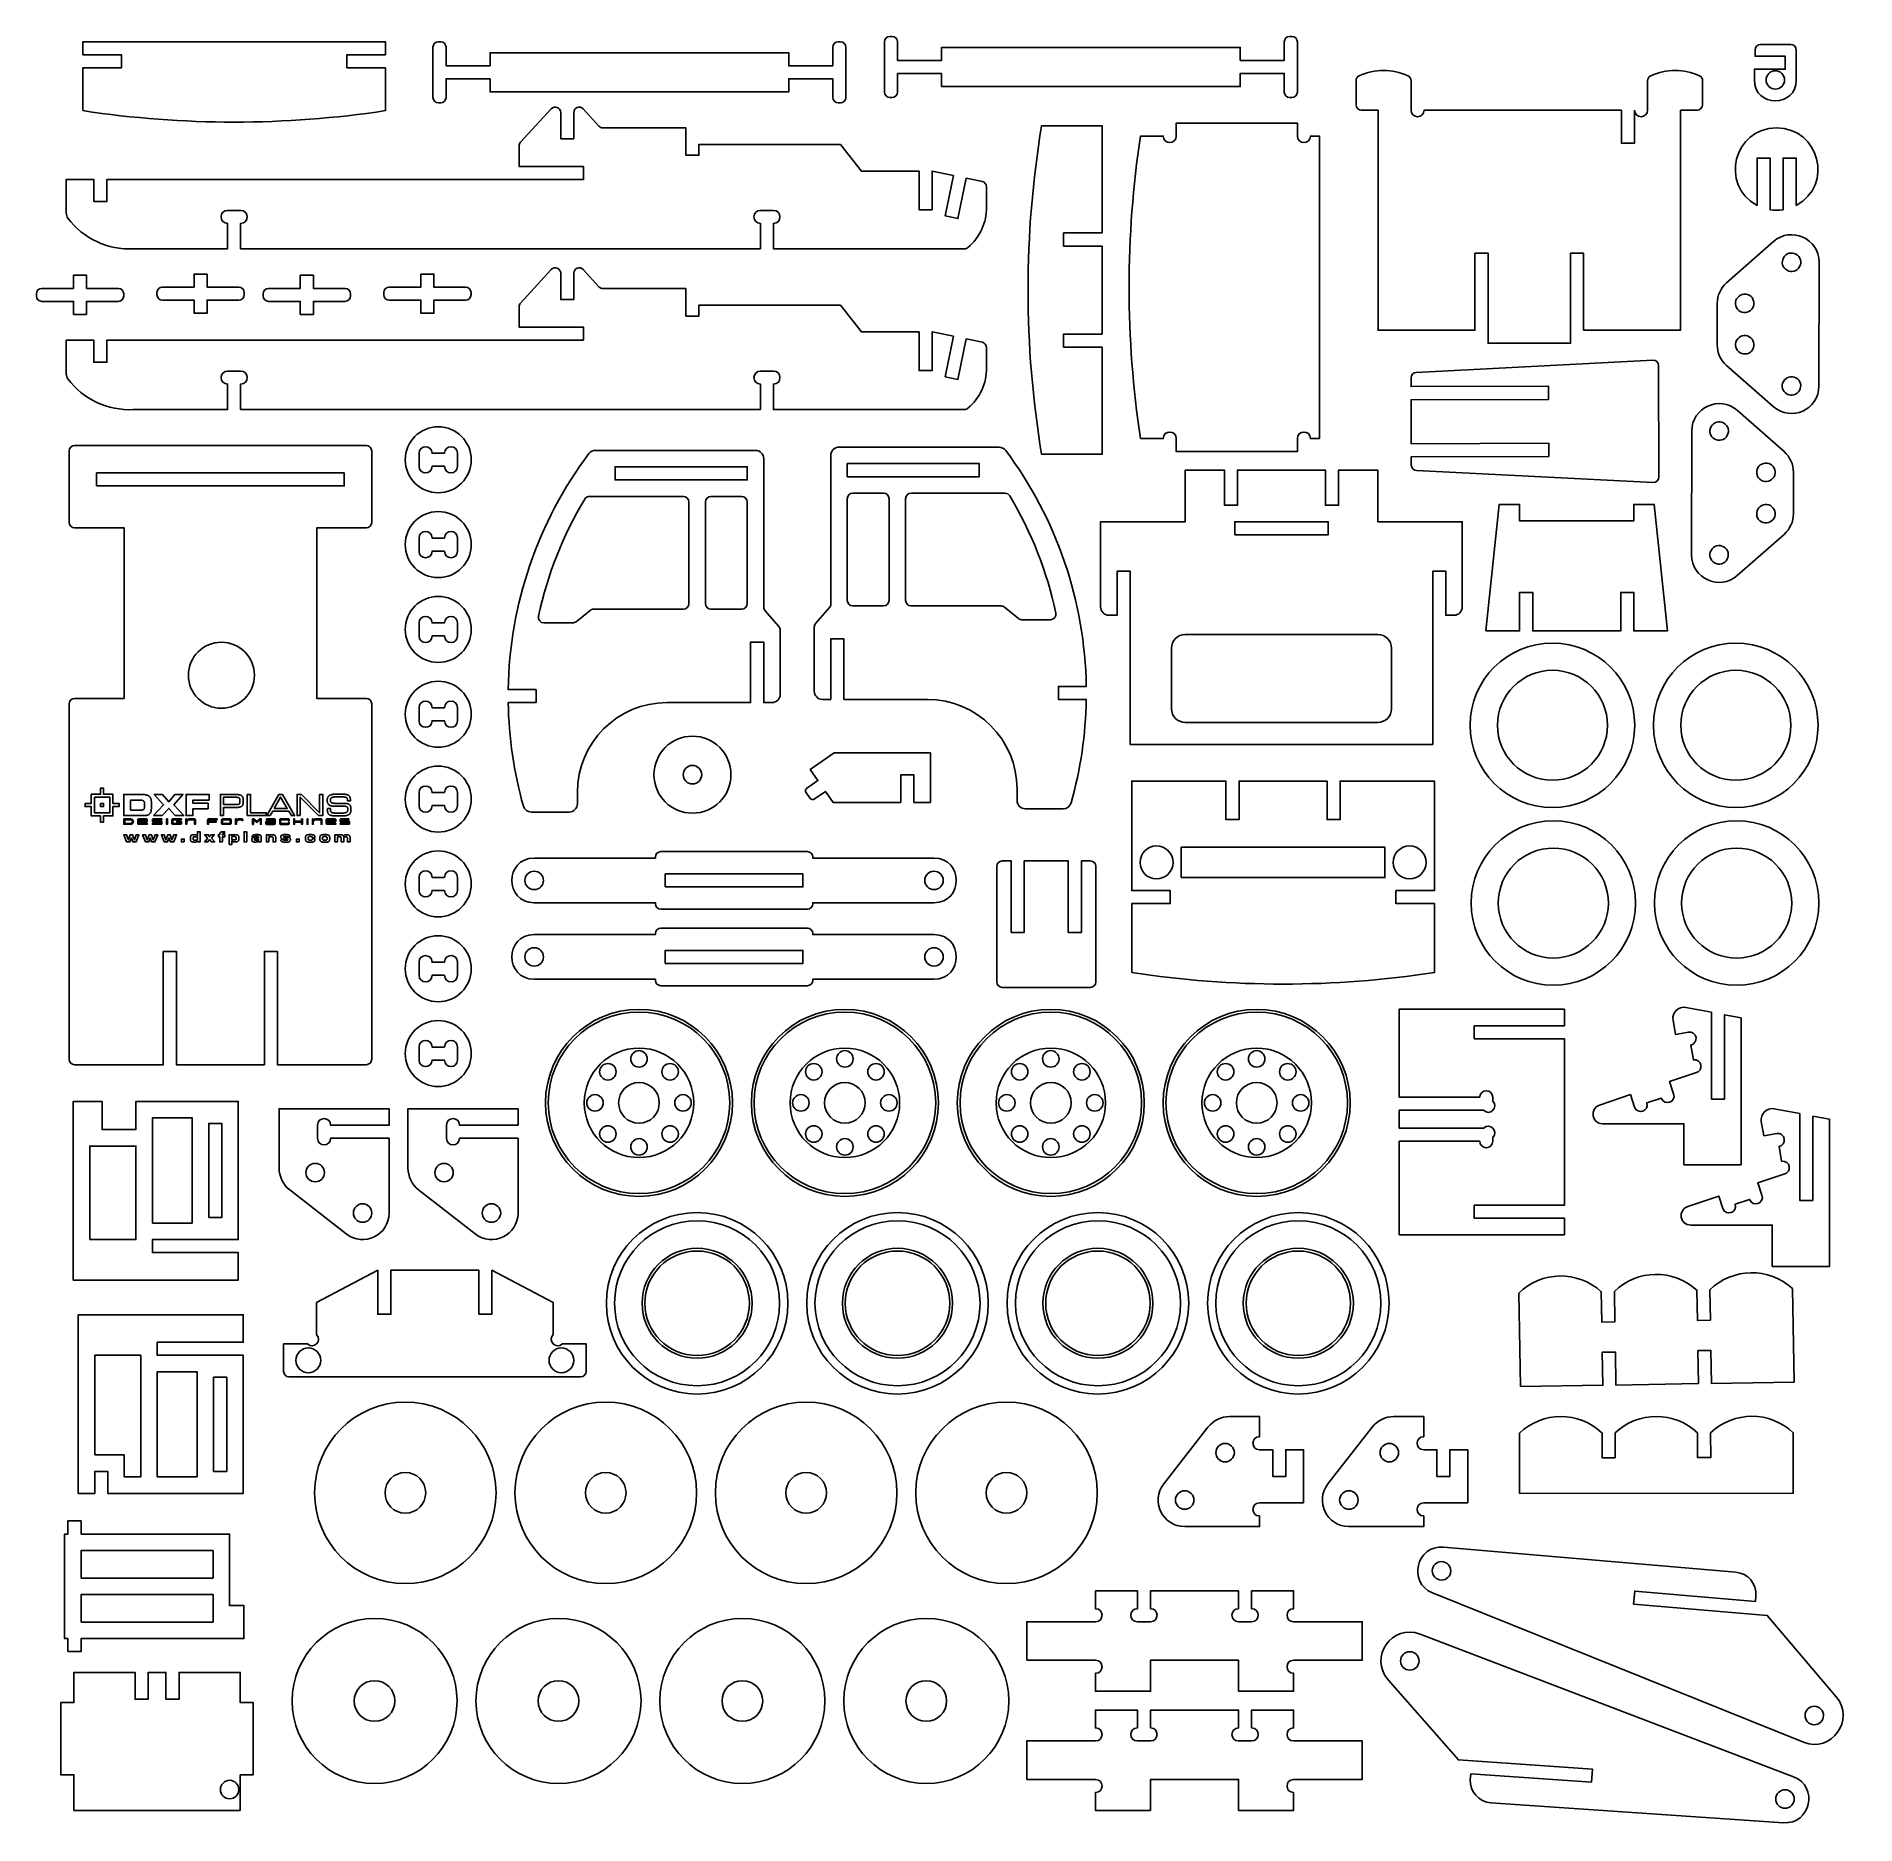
# Model space of a CAD drawing. Header units: inches. Extents: x 6 to 688, y -141 to 530.
import ezdxf

# ---------------------------------------------------------------- set-up
doc = ezdxf.new("R2010")
doc.units = ezdxf.units.IN
doc.header["$MEASUREMENT"] = 0
doc.layers.add('Capa 1', color=7, linetype='Continuous')
doc.layers.add('Capa 2', color=1, linetype='Continuous')

msp = doc.modelspace()

# ---------------------------------------------------------------- linework, layer by layer
at = {"layer": 'Capa 1'}
for points in [[(272.12, 366.19), (272.12, 363.74), (222.6, 363.74), (222.6, 368.65), (272.12, 368.65), (272.12, 366.19)], [(309.67, 367.4), (309.67, 364.95), (359.19, 364.95), (359.19, 369.85), (309.67, 369.85), (309.67, 367.4)], [(28.13, 361.47), (120.98, 361.47), (120.98, 366.37), (28.13, 366.37), (28.13, 361.47)], [(454.97, 343.17), (490.05, 343.17), (490.05, 348.07), (454.97, 348.07), (454.97, 343.17)], [(549.2, 307.09), (554.18, 354.54), (561.84, 354.54), (561.84, 348.35), (604.65, 348.35), (604.65, 354.54), (612.31, 354.54), (617.29, 307.09), (604.65, 307.09), (604.65, 321.53), (599.75, 321.53), (599.75, 307.09), (566.74, 307.09), (566.74, 321.53), (561.84, 321.53), (561.84, 307.09), (549.2, 307.09)], [(110.66, 281.77), (120.98, 281.77)], [(434.95, 214.56), (434.95, 225.91), (511.29, 225.91), (511.29, 214.56), (434.95, 214.56)], [(241.42, 211.02), (293.01, 211.02), (293.01, 215.92), (241.42, 215.92), (241.42, 211.02)], [(241.42, 182.31), (293.01, 182.31), (293.01, 187.21), (241.42, 187.21), (241.42, 182.31)], [(19.37, 63.48), (81.27, 63.48), (81.27, 73.8), (49.03, 73.8), (49.03, 78.7), (81.27, 78.7), (81.27, 130.54), (42.84, 130.54), (42.84, 119.97), (30.16, 119.97), (30.16, 130.54), (19.37, 130.54), (19.37, 63.48)], [(49.03, 84.89), (49.03, 124.35), (63.99, 124.35), (63.99, 84.89), (49.03, 84.89)], [(70.18, 86.95), (70.18, 122.29), (75.08, 122.29), (75.08, 86.95), (70.18, 86.95)], [(25.56, 78.7), (25.56, 113.78), (42.84, 113.78), (42.84, 78.7), (25.56, 78.7)], [(21.21, -16.56), (21.21, 50.5), (83.11, 50.5), (83.11, 40.19), (50.87, 40.19), (50.87, 35.29), (83.11, 35.29), (83.11, -16.56), (32.3, -16.56), (32.3, -8.3), (27.4, -8.3), (27.4, -16.56), (21.21, -16.56)], [(27.4, -2.11), (27.4, 35.29), (44.68, 35.29), (44.68, -10.37), (38.49, -10.37), (38.49, -2.11), (27.4, -2.11)], [(50.87, -10.37), (65.83, -10.37), (65.83, 29.1), (50.87, 29.1), (50.87, -10.37)], [(72.02, -8.3), (76.92, -8.3), (76.92, 27.03), (72.02, 27.03), (72.02, -8.3)], [(17.37, -75.89), (17.37, -70.99), (16.08, -70.99), (16.08, -31.79), (17.37, -31.79), (17.37, -26.88), (22.27, -26.88), (22.27, -31.79), (77.99, -31.79), (77.99, -58.61), (83.4, -58.61), (83.4, -70.99), (22.27, -70.99), (22.27, -75.89), (17.37, -75.89)], [(22.27, -48.29), (71.79, -48.29), (71.79, -37.98), (22.27, -37.98), (22.27, -48.29)], [(22.27, -64.8), (71.79, -64.8), (71.79, -54.48), (22.27, -54.48), (22.27, -64.8)], [(81.99, -135.51), (19.58, -135.51), (19.58, -122.1), (14.68, -122.1), (14.68, -95.02), (19.58, -95.02), (19.58, -83.67), (42.53, -83.67), (42.53, -93.78), (47.43, -93.78), (47.43, -83.67), (54.14, -83.67), (54.14, -93.78), (59.04, -93.78), (59.04, -83.67), (81.99, -83.67), (81.99, -95.02), (86.89, -95.02), (86.89, -122.1), (81.99, -122.1), (81.99, -135.51)]]:
    msp.add_lwpolyline(points, dxfattribs=at)
for points, knots in [([(22.96, 502.29), (60.57, 496.56), (98.83, 496.56), (136.45, 502.29), (136.45, 502.29), (136.45, 518.37), (136.45, 518.37), (136.45, 518.37), (122, 518.37), (122, 518.37), (122, 518.37), (122, 523.27), (122, 523.27), (122, 523.27), (136.45, 523.27), (136.45, 523.27), (136.45, 523.27), (136.45, 528.17), (136.45, 528.17), (136.45, 528.17), (22.96, 528.17), (22.96, 528.17), (22.96, 528.17), (22.96, 523.27), (22.96, 523.27), (22.96, 523.27), (37.4, 523.27), (37.4, 523.27), (37.4, 523.27), (37.4, 518.37), (37.4, 518.37), (37.4, 518.37), (22.96, 518.37), (22.96, 518.37), (22.96, 518.37), (22.96, 502.29), (22.96, 502.29)], [0, 0, 0, 0, 1, 1, 1, 2, 2, 2, 3, 3, 3, 4, 4, 4, 5, 5, 5, 6, 6, 6, 7, 7, 7, 8, 8, 8, 9, 9, 9, 10, 10, 10, 11, 11, 11, 12, 12, 12, 12]), ([(175.69, 514.24), (175.69, 514.24), (175.69, 509.34), (175.69, 509.34), (175.69, 509.34), (287.73, 509.34), (287.73, 509.34), (287.73, 509.34), (287.73, 514.24), (287.73, 514.24), (287.73, 514.24), (304.24, 514.24), (304.24, 514.24), (304.24, 514.24), (304.24, 507.28), (304.24, 507.28), (304.24, 506.14), (305.16, 505.22), (306.3, 505.22), (306.3, 505.22), (307.07, 505.22), (307.07, 505.22), (308.21, 505.22), (309.14, 506.14), (309.14, 507.28), (309.14, 507.28), (309.14, 516.69), (309.14, 516.69), (309.14, 516.69), (309.14, 526.11), (309.14, 526.11), (309.14, 527.25), (308.21, 528.17), (307.07, 528.17), (307.07, 528.17), (306.3, 528.17), (306.3, 528.17), (305.16, 528.17), (304.24, 527.25), (304.24, 526.11), (304.24, 526.11), (304.24, 519.14), (304.24, 519.14), (304.24, 519.14), (287.73, 519.14), (287.73, 519.14), (287.73, 519.14), (287.73, 524.04), (287.73, 524.04), (287.73, 524.04), (175.69, 524.04), (175.69, 524.04), (175.69, 524.04), (175.69, 519.14), (175.69, 519.14), (175.69, 519.14), (159.18, 519.14), (159.18, 519.14), (159.18, 519.14), (159.18, 526.11), (159.18, 526.11), (159.18, 527.25), (158.26, 528.17), (157.12, 528.17), (157.12, 528.17), (156.35, 528.17), (156.35, 528.17), (155.21, 528.17), (154.28, 527.25), (154.28, 526.11), (154.28, 526.11), (154.28, 516.69), (154.28, 516.69), (154.28, 516.69), (154.28, 507.28), (154.28, 507.28), (154.28, 506.14), (155.21, 505.22), (156.35, 505.22), (156.35, 505.22), (157.12, 505.22), (157.12, 505.22), (158.26, 505.22), (159.18, 506.14), (159.18, 507.28), (159.18, 507.28), (159.18, 514.24), (159.18, 514.24), (159.18, 514.24), (175.69, 514.24), (175.69, 514.24)], [0, 0, 0, 0, 1, 1, 1, 2, 2, 2, 3, 3, 3, 4, 4, 4, 5, 5, 5, 6, 6, 6, 7, 7, 7, 8, 8, 8, 9, 9, 9, 10, 10, 10, 11, 11, 11, 12, 12, 12, 13, 13, 13, 14, 14, 14, 15, 15, 15, 16, 16, 16, 17, 17, 17, 18, 18, 18, 19, 19, 19, 20, 20, 20, 21, 21, 21, 22, 22, 22, 23, 23, 23, 24, 24, 24, 25, 25, 25, 26, 26, 26, 27, 27, 27, 28, 28, 28, 29, 29, 29, 30, 30, 30, 30]), ([(345.02, 516.24), (345.02, 516.24), (345.02, 511.34), (345.02, 511.34), (345.02, 511.34), (457.06, 511.34), (457.06, 511.34), (457.06, 511.34), (457.06, 516.24), (457.06, 516.24), (457.06, 516.24), (473.57, 516.24), (473.57, 516.24), (473.57, 516.24), (473.57, 509.27), (473.57, 509.27), (473.57, 508.13), (474.49, 507.21), (475.63, 507.21), (475.63, 507.21), (476.4, 507.21), (476.4, 507.21), (477.54, 507.21), (478.47, 508.13), (478.47, 509.27), (478.47, 509.27), (478.47, 518.69), (478.47, 518.69), (478.47, 518.69), (478.47, 528.1), (478.47, 528.1), (478.47, 529.24), (477.54, 530.16), (476.4, 530.16), (476.4, 530.16), (475.63, 530.16), (475.63, 530.16), (474.49, 530.16), (473.57, 529.24), (473.57, 528.1), (473.57, 528.1), (473.57, 521.14), (473.57, 521.14), (473.57, 521.14), (457.06, 521.14), (457.06, 521.14), (457.06, 521.14), (457.06, 526.04), (457.06, 526.04), (457.06, 526.04), (345.02, 526.04), (345.02, 526.04), (345.02, 526.04), (345.02, 521.14), (345.02, 521.14), (345.02, 521.14), (328.51, 521.14), (328.51, 521.14), (328.51, 521.14), (328.51, 528.1), (328.51, 528.1), (328.51, 529.24), (327.59, 530.16), (326.45, 530.16), (326.45, 530.16), (325.68, 530.16), (325.68, 530.16), (324.54, 530.16), (323.61, 529.24), (323.61, 528.1), (323.61, 528.1), (323.61, 518.69), (323.61, 518.69), (323.61, 518.69), (323.61, 509.27), (323.61, 509.27), (323.61, 508.13), (324.54, 507.21), (325.68, 507.21), (325.68, 507.21), (326.45, 507.21), (326.45, 507.21), (327.59, 507.21), (328.51, 508.13), (328.51, 509.27), (328.51, 509.27), (328.51, 516.24), (328.51, 516.24), (328.51, 516.24), (345.02, 516.24), (345.02, 516.24)], [0, 0, 0, 0, 1, 1, 1, 2, 2, 2, 3, 3, 3, 4, 4, 4, 5, 5, 5, 6, 6, 6, 7, 7, 7, 8, 8, 8, 9, 9, 9, 10, 10, 10, 11, 11, 11, 12, 12, 12, 13, 13, 13, 14, 14, 14, 15, 15, 15, 16, 16, 16, 17, 17, 17, 18, 18, 18, 19, 19, 19, 20, 20, 20, 21, 21, 21, 22, 22, 22, 23, 23, 23, 24, 24, 24, 25, 25, 25, 26, 26, 26, 27, 27, 27, 28, 28, 28, 29, 29, 29, 30, 30, 30, 30]), ([(649.88, 513.82), (649.88, 513.82), (649.88, 517.82), (649.88, 517.82), (649.88, 517.82), (661.49, 517.82), (661.49, 517.82), (661.49, 517.82), (661.49, 522.72), (661.49, 522.72), (661.49, 522.72), (650.13, 522.72), (650.13, 522.72), (650.13, 522.72), (650.13, 525.05), (650.13, 525.05), (650.13, 526.19), (651.05, 527.12), (652.19, 527.12), (652.19, 527.12), (663.55, 527.12), (663.55, 527.12), (664.69, 527.12), (665.62, 526.19), (665.62, 525.05), (665.62, 525.05), (665.62, 513.82), (665.62, 513.82), (665.62, 503.33), (649.88, 503.33), (649.88, 513.82)], [0, 0, 0, 0, 1, 1, 1, 2, 2, 2, 3, 3, 3, 4, 4, 4, 5, 5, 5, 6, 6, 6, 7, 7, 7, 8, 8, 8, 9, 9, 9, 10, 10, 10, 10]), ([(604.92, 502.44), (604.92, 502.44), (604.92, 490.06), (604.92, 490.06), (604.92, 490.06), (600.02, 490.06), (600.02, 490.06), (600.02, 490.06), (600.02, 502.44), (600.02, 502.44), (600.02, 502.44), (526, 502.44), (526, 502.44), (526, 501.08), (524.9, 499.99), (523.55, 499.99), (522.2, 499.99), (521.1, 501.08), (521.1, 502.44), (521.1, 502.44), (521.1, 513.53), (521.1, 513.53), (521.1, 514.34), (520.63, 515.08), (519.89, 515.41), (514.1, 518.05), (507.46, 518.05), (501.67, 515.41), (500.94, 515.08), (500.47, 514.34), (500.47, 513.53), (500.47, 513.53), (500.47, 504.5), (500.47, 504.5), (500.47, 503.36), (501.39, 502.44), (502.53, 502.44), (502.53, 502.44), (508.72, 502.44), (508.72, 502.44), (508.72, 502.44), (508.72, 419.9), (508.72, 419.9), (508.72, 419.9), (545.09, 419.9), (545.09, 419.9), (545.09, 419.9), (545.09, 448.79), (545.09, 448.79), (545.09, 448.79), (549.99, 448.79), (549.99, 448.79), (549.99, 448.79), (549.99, 415), (549.99, 415), (549.99, 415), (580.94, 415), (580.94, 415), (580.94, 415), (580.94, 448.79), (580.94, 448.79), (580.94, 448.79), (585.84, 448.79), (585.84, 448.79), (585.84, 448.79), (585.84, 419.9), (585.84, 419.9), (585.84, 419.9), (622.2, 419.9), (622.2, 419.9), (622.2, 419.9), (622.2, 502.44), (622.2, 502.44), (622.2, 502.44), (628.39, 502.44), (628.39, 502.44), (629.53, 502.44), (630.46, 503.36), (630.46, 504.5), (630.46, 504.5), (630.46, 513.53), (630.46, 513.53), (630.46, 514.34), (629.98, 515.08), (629.25, 515.41), (623.46, 518.05), (616.82, 518.05), (611.03, 515.41), (610.3, 515.08), (609.82, 514.34), (609.82, 513.53), (609.82, 513.53), (609.82, 502.44), (609.82, 502.44), (609.82, 501.08), (608.73, 499.99), (607.37, 499.99), (606.02, 499.99), (604.92, 501.08), (604.92, 502.44)], [0, 0, 0, 0, 1, 1, 1, 2, 2, 2, 3, 3, 3, 4, 4, 4, 5, 5, 5, 6, 6, 6, 7, 7, 7, 8, 8, 8, 9, 9, 9, 10, 10, 10, 11, 11, 11, 12, 12, 12, 13, 13, 13, 14, 14, 14, 15, 15, 15, 16, 16, 16, 17, 17, 17, 18, 18, 18, 19, 19, 19, 20, 20, 20, 21, 21, 21, 22, 22, 22, 23, 23, 23, 24, 24, 24, 25, 25, 25, 26, 26, 26, 27, 27, 27, 28, 28, 28, 29, 29, 29, 30, 30, 30, 31, 31, 31, 32, 32, 32, 33, 33, 33, 33]), ([(661.21, 513.82), (661.21, 511.9), (659.66, 510.35), (657.75, 510.35), (655.84, 510.35), (654.28, 511.9), (654.28, 513.82), (654.28, 515.73), (655.84, 517.28), (657.75, 517.28), (659.66, 517.28), (661.21, 515.73), (661.21, 513.82)], [0, 0, 0, 0, 1, 1, 1, 2, 2, 2, 3, 3, 3, 4, 4, 4, 4]), ([(17.36, 461.95), (16.96, 462.48), (16.75, 463.13), (16.75, 463.8), (16.75, 463.8), (16.75, 476.5), (16.75, 476.5), (16.75, 476.5), (27.06, 476.5), (27.06, 476.5), (27.06, 476.5), (27.06, 468.25), (27.06, 468.25), (27.06, 468.25), (31.96, 468.25), (31.96, 468.25), (31.96, 468.25), (31.96, 476.5), (31.96, 476.5), (31.96, 476.5), (210.7, 476.5), (210.7, 476.5), (210.7, 476.5), (210.7, 481.4), (210.7, 481.4), (210.7, 481.4), (186.59, 481.4), (186.59, 481.4), (186.59, 481.4), (186.59, 489.04), (186.59, 489.04), (186.59, 489.56), (186.79, 490.06), (187.13, 490.44), (187.13, 490.44), (198.59, 502.99), (198.59, 502.99), (199.86, 504.38), (202.17, 503.48), (202.17, 501.6), (202.17, 501.6), (202.17, 491.72), (202.17, 491.72), (202.17, 491.72), (207.07, 491.72), (207.07, 491.72), (207.07, 491.72), (207.07, 501.58), (207.07, 501.58), (207.07, 503.47), (209.4, 504.36), (210.66, 502.97), (210.66, 502.97), (216.53, 496.52), (216.53, 496.52), (216.92, 496.09), (217.48, 495.84), (218.06, 495.84), (218.06, 495.84), (249.13, 495.84), (249.13, 495.84), (249.13, 495.84), (249.13, 485.53), (249.13, 485.53), (249.13, 485.53), (254.03, 485.53), (254.03, 485.53), (254.03, 485.53), (254.03, 489.65), (254.03, 489.65), (254.03, 489.65), (307.11, 489.65), (307.11, 489.65), (307.11, 489.65), (314.98, 479.59), (314.98, 479.59), (314.98, 479.59), (336.57, 479.59), (336.57, 479.59), (336.57, 479.59), (336.57, 465.11), (336.57, 465.11), (336.57, 465.11), (341.47, 465.11), (341.47, 465.11), (341.47, 465.11), (341.47, 479.59), (341.47, 479.59), (341.47, 479.59), (349.5, 477.94), (349.5, 477.94), (349.5, 477.94), (346.39, 462.78), (346.39, 462.78), (346.39, 462.78), (351.19, 461.8), (351.19, 461.8), (351.19, 461.8), (354.3, 476.96), (354.3, 476.96), (354.3, 476.96), (360.36, 475.71), (360.36, 475.71), (361.22, 475.45), (361.82, 474.66), (361.83, 473.76), (361.83, 473.76), (361.91, 466.19), (361.91, 466.19), (361.95, 460.33), (359.4, 454.74), (354.94, 450.94), (354.56, 450.62), (354.09, 450.45), (353.6, 450.45), (353.6, 450.45), (281.97, 450.45), (281.97, 450.45), (281.97, 450.45), (281.97, 459.99), (281.97, 459.99), (285.24, 459.99), (285.24, 464.89), (281.97, 464.89), (281.97, 464.89), (277.07, 464.89), (277.07, 464.89), (275.71, 464.89), (274.62, 463.8), (274.62, 462.44), (274.62, 461.09), (275.71, 459.99), (277.07, 459.99), (277.07, 459.99), (277.07, 450.45), (277.07, 450.45), (277.07, 450.45), (82.13, 450.45), (82.13, 450.45), (82.13, 450.45), (82.13, 459.99), (82.13, 459.99), (85.4, 459.99), (85.4, 464.89), (82.13, 464.89), (82.13, 464.89), (77.23, 464.89), (77.23, 464.89), (75.88, 464.89), (74.78, 463.8), (74.78, 462.44), (74.78, 461.09), (75.88, 459.99), (77.23, 459.99), (77.23, 459.99), (77.23, 450.45), (77.23, 450.45), (77.23, 450.45), (41.84, 450.45), (41.84, 450.45), (32.27, 449.96), (23.1, 454.28), (17.36, 461.95)], [0, 0, 0, 0, 1, 1, 1, 2, 2, 2, 3, 3, 3, 4, 4, 4, 5, 5, 5, 6, 6, 6, 7, 7, 7, 8, 8, 8, 9, 9, 9, 10, 10, 10, 11, 11, 11, 12, 12, 12, 13, 13, 13, 14, 14, 14, 15, 15, 15, 16, 16, 16, 17, 17, 17, 18, 18, 18, 19, 19, 19, 20, 20, 20, 21, 21, 21, 22, 22, 22, 23, 23, 23, 24, 24, 24, 25, 25, 25, 26, 26, 26, 27, 27, 27, 28, 28, 28, 29, 29, 29, 30, 30, 30, 31, 31, 31, 32, 32, 32, 33, 33, 33, 34, 34, 34, 35, 35, 35, 36, 36, 36, 37, 37, 37, 38, 38, 38, 39, 39, 39, 40, 40, 40, 41, 41, 41, 42, 42, 42, 43, 43, 43, 44, 44, 44, 45, 45, 45, 46, 46, 46, 47, 47, 47, 48, 48, 48, 49, 49, 49, 50, 50, 50, 51, 51, 51, 52, 52, 52, 53, 53, 53, 54, 54, 54, 54]), ([(382.56, 373.35), (382.56, 373.35), (405.25, 373.35), (405.25, 373.35), (405.25, 373.35), (405.25, 413.58), (405.25, 413.58), (405.25, 413.58), (390.81, 413.58), (390.81, 413.58), (390.81, 413.58), (390.81, 418.48), (390.81, 418.48), (390.81, 418.48), (405.25, 418.48), (405.25, 418.48), (405.25, 418.48), (405.25, 451.5), (405.25, 451.5), (405.25, 451.5), (390.81, 451.5), (390.81, 451.5), (390.81, 451.5), (390.81, 456.4), (390.81, 456.4), (390.81, 456.4), (405.25, 456.4), (405.25, 456.4), (405.25, 456.4), (405.25, 496.63), (405.25, 496.63), (405.25, 496.63), (382.56, 496.63), (382.56, 496.63), (375.78, 455.82), (375.78, 414.16), (382.56, 373.35)], [0, 0, 0, 0, 1, 1, 1, 2, 2, 2, 3, 3, 3, 4, 4, 4, 5, 5, 5, 6, 6, 6, 7, 7, 7, 8, 8, 8, 9, 9, 9, 10, 10, 10, 11, 11, 11, 12, 12, 12, 12]), ([(419.66, 379.26), (419.66, 379.26), (428.17, 379.26), (428.17, 379.26), (428.17, 382.53), (433.07, 382.53), (433.07, 379.26), (433.07, 379.26), (433.07, 374.36), (433.07, 374.36), (433.07, 374.36), (478.47, 374.36), (478.47, 374.36), (478.47, 374.36), (478.47, 379.26), (478.47, 379.26), (478.47, 382.53), (483.37, 382.53), (483.37, 379.26), (483.37, 379.26), (486.72, 379.26), (486.72, 379.26), (486.72, 379.26), (486.72, 492.75), (486.72, 492.75), (486.72, 492.75), (483.37, 492.75), (483.37, 492.75), (483.37, 489.48), (478.47, 489.48), (478.47, 492.75), (478.47, 492.75), (478.47, 497.65), (478.47, 497.65), (478.47, 497.65), (433.07, 497.65), (433.07, 497.65), (433.07, 497.65), (433.07, 492.75), (433.07, 492.75), (433.07, 489.48), (428.17, 489.48), (428.17, 492.75), (428.17, 492.75), (419.66, 492.75), (419.66, 492.75), (413.93, 455.14), (413.93, 416.88), (419.66, 379.26)], [0, 0, 0, 0, 1, 1, 1, 2, 2, 2, 3, 3, 3, 4, 4, 4, 5, 5, 5, 6, 6, 6, 7, 7, 7, 8, 8, 8, 9, 9, 9, 10, 10, 10, 11, 11, 11, 12, 12, 12, 13, 13, 13, 14, 14, 14, 15, 15, 15, 16, 16, 16, 16]), ([(650.88, 466.75), (650.88, 466.75), (650.88, 484.49), (650.88, 484.49), (650.88, 484.49), (655.78, 484.49), (655.78, 484.49), (655.78, 484.49), (655.78, 465.09), (655.78, 465.09), (657.4, 464.83), (659.05, 464.83), (660.68, 465.09), (660.68, 465.09), (660.68, 484.49), (660.68, 484.49), (660.68, 484.49), (665.58, 484.49), (665.58, 484.49), (665.58, 484.49), (665.58, 466.75), (665.58, 466.75), (679.72, 474.38), (674.3, 495.84), (658.23, 495.84), (642.16, 495.84), (636.74, 474.38), (650.88, 466.75)], [0, 0, 0, 0, 1, 1, 1, 2, 2, 2, 3, 3, 3, 4, 4, 4, 5, 5, 5, 6, 6, 6, 7, 7, 7, 8, 8, 8, 9, 9, 9, 9]), ([(657, 453.17), (657, 453.17), (639.46, 437.74), (639.46, 437.74), (637.23, 435.78), (635.96, 432.96), (635.96, 430), (635.96, 430), (635.95, 414.45), (635.95, 414.45), (635.95, 411.49), (637.22, 408.66), (639.44, 406.71), (639.44, 406.71), (656.98, 391.26), (656.98, 391.26), (663.64, 385.39), (674.11, 390.11), (674.11, 398.99), (674.11, 398.99), (674.13, 445.42), (674.13, 445.42), (674.14, 454.3), (663.67, 459.03), (657, 453.17)], [0, 0, 0, 0, 1, 1, 1, 2, 2, 2, 3, 3, 3, 4, 4, 4, 5, 5, 5, 6, 6, 6, 7, 7, 7, 8, 8, 8, 8]), ([(17.36, 401.63), (16.96, 402.16), (16.75, 402.81), (16.75, 403.48), (16.75, 403.48), (16.75, 416.18), (16.75, 416.18), (16.75, 416.18), (27.06, 416.18), (27.06, 416.18), (27.06, 416.18), (27.06, 407.92), (27.06, 407.92), (27.06, 407.92), (31.96, 407.92), (31.96, 407.92), (31.96, 407.92), (31.96, 416.18), (31.96, 416.18), (31.96, 416.18), (210.7, 416.18), (210.7, 416.18), (210.7, 416.18), (210.7, 421.08), (210.7, 421.08), (210.7, 421.08), (186.59, 421.08), (186.59, 421.08), (186.59, 421.08), (186.59, 428.72), (186.59, 428.72), (186.59, 429.24), (186.79, 429.73), (187.13, 430.11), (187.13, 430.11), (198.59, 442.67), (198.59, 442.67), (199.86, 444.06), (202.17, 443.16), (202.17, 441.28), (202.17, 441.28), (202.17, 431.39), (202.17, 431.39), (202.17, 431.39), (207.07, 431.39), (207.07, 431.39), (207.07, 431.39), (207.07, 441.26), (207.07, 441.26), (207.07, 443.14), (209.4, 444.04), (210.66, 442.65), (210.66, 442.65), (216.53, 436.2), (216.53, 436.2), (216.92, 435.77), (217.48, 435.52), (218.06, 435.52), (218.06, 435.52), (249.13, 435.52), (249.13, 435.52), (249.13, 435.52), (249.13, 425.2), (249.13, 425.2), (249.13, 425.2), (254.03, 425.2), (254.03, 425.2), (254.03, 425.2), (254.03, 429.33), (254.03, 429.33), (254.03, 429.33), (307.11, 429.33), (307.11, 429.33), (307.11, 429.33), (314.98, 419.27), (314.98, 419.27), (314.98, 419.27), (336.57, 419.27), (336.57, 419.27), (336.57, 419.27), (336.57, 404.79), (336.57, 404.79), (336.57, 404.79), (341.47, 404.79), (341.47, 404.79), (341.47, 404.79), (341.47, 419.27), (341.47, 419.27), (341.47, 419.27), (349.5, 417.62), (349.5, 417.62), (349.5, 417.62), (346.39, 402.46), (346.39, 402.46), (346.39, 402.46), (351.19, 401.48), (351.19, 401.48), (351.19, 401.48), (354.3, 416.63), (354.3, 416.63), (354.3, 416.63), (360.36, 415.39), (360.36, 415.39), (361.22, 415.13), (361.82, 414.34), (361.83, 413.44), (361.83, 413.44), (361.91, 405.87), (361.91, 405.87), (361.95, 400), (359.4, 394.42), (354.94, 390.62), (354.56, 390.3), (354.09, 390.13), (353.6, 390.13), (353.6, 390.13), (281.97, 390.13), (281.97, 390.13), (281.97, 390.13), (281.97, 399.67), (281.97, 399.67), (285.24, 399.67), (285.24, 404.57), (281.97, 404.57), (281.97, 404.57), (277.07, 404.57), (277.07, 404.57), (275.71, 404.57), (274.62, 403.47), (274.62, 402.12), (274.62, 400.77), (275.71, 399.67), (277.07, 399.67), (277.07, 399.67), (277.07, 390.13), (277.07, 390.13), (277.07, 390.13), (82.13, 390.13), (82.13, 390.13), (82.13, 390.13), (82.13, 399.67), (82.13, 399.67), (85.4, 399.67), (85.4, 404.57), (82.13, 404.57), (82.13, 404.57), (77.23, 404.57), (77.23, 404.57), (75.88, 404.57), (74.78, 403.47), (74.78, 402.12), (74.78, 400.77), (75.88, 399.67), (77.23, 399.67), (77.23, 399.67), (77.23, 390.13), (77.23, 390.13), (77.23, 390.13), (41.84, 390.13), (41.84, 390.13), (32.27, 389.64), (23.1, 393.95), (17.36, 401.63)], [0, 0, 0, 0, 1, 1, 1, 2, 2, 2, 3, 3, 3, 4, 4, 4, 5, 5, 5, 6, 6, 6, 7, 7, 7, 8, 8, 8, 9, 9, 9, 10, 10, 10, 11, 11, 11, 12, 12, 12, 13, 13, 13, 14, 14, 14, 15, 15, 15, 16, 16, 16, 17, 17, 17, 18, 18, 18, 19, 19, 19, 20, 20, 20, 21, 21, 21, 22, 22, 22, 23, 23, 23, 24, 24, 24, 25, 25, 25, 26, 26, 26, 27, 27, 27, 28, 28, 28, 29, 29, 29, 30, 30, 30, 31, 31, 31, 32, 32, 32, 33, 33, 33, 34, 34, 34, 35, 35, 35, 36, 36, 36, 37, 37, 37, 38, 38, 38, 39, 39, 39, 40, 40, 40, 41, 41, 41, 42, 42, 42, 43, 43, 43, 44, 44, 44, 45, 45, 45, 46, 46, 46, 47, 47, 47, 48, 48, 48, 49, 49, 49, 50, 50, 50, 51, 51, 51, 52, 52, 52, 53, 53, 53, 54, 54, 54, 54]), ([(661.57, 442.78), (660.11, 444.02), (659.94, 446.21), (661.18, 447.67), (662.42, 449.13), (664.61, 449.3), (666.06, 448.06), (667.52, 446.82), (667.7, 444.64), (666.46, 443.18), (665.22, 441.72), (663.03, 441.54), (661.57, 442.78)], [0, 0, 0, 0, 1, 1, 1, 2, 2, 2, 3, 3, 3, 4, 4, 4, 4]), ([(7.6, 430.72), (7.6, 430.72), (19.46, 430.72), (19.46, 430.72), (19.46, 430.72), (19.46, 425.82), (19.46, 425.82), (19.46, 425.82), (24.36, 425.82), (24.36, 425.82), (24.36, 425.82), (24.36, 430.72), (24.36, 430.72), (24.36, 430.72), (36.22, 430.72), (36.22, 430.72), (37.36, 430.72), (38.29, 431.64), (38.29, 432.78), (38.29, 432.78), (38.29, 433.56), (38.29, 433.56), (38.29, 434.69), (37.36, 435.62), (36.22, 435.62), (36.22, 435.62), (24.36, 435.62), (24.36, 435.62), (24.36, 435.62), (24.36, 440.52), (24.36, 440.52), (24.36, 440.52), (19.46, 440.52), (19.46, 440.52), (19.46, 440.52), (19.46, 435.62), (19.46, 435.62), (19.46, 435.62), (7.6, 435.62), (7.6, 435.62), (6.46, 435.62), (5.53, 434.69), (5.53, 433.56), (5.53, 433.56), (5.53, 432.78), (5.53, 432.78), (5.53, 431.64), (6.46, 430.72), (7.6, 430.72)], [0, 0, 0, 0, 1, 1, 1, 2, 2, 2, 3, 3, 3, 4, 4, 4, 5, 5, 5, 6, 6, 6, 7, 7, 7, 8, 8, 8, 9, 9, 9, 10, 10, 10, 11, 11, 11, 12, 12, 12, 13, 13, 13, 14, 14, 14, 15, 15, 15, 16, 16, 16, 16]), ([(52.82, 431.19), (52.82, 431.19), (64.68, 431.19), (64.68, 431.19), (64.68, 431.19), (64.68, 426.29), (64.68, 426.29), (64.68, 426.29), (69.58, 426.29), (69.58, 426.29), (69.58, 426.29), (69.58, 431.19), (69.58, 431.19), (69.58, 431.19), (81.44, 431.19), (81.44, 431.19), (82.58, 431.19), (83.51, 432.11), (83.51, 433.25), (83.51, 433.25), (83.51, 434.03), (83.51, 434.03), (83.51, 435.16), (82.58, 436.09), (81.44, 436.09), (81.44, 436.09), (69.58, 436.09), (69.58, 436.09), (69.58, 436.09), (69.58, 440.99), (69.58, 440.99), (69.58, 440.99), (64.68, 440.99), (64.68, 440.99), (64.68, 440.99), (64.68, 436.09), (64.68, 436.09), (64.68, 436.09), (52.82, 436.09), (52.82, 436.09), (51.68, 436.09), (50.75, 435.16), (50.75, 434.03), (50.75, 434.03), (50.75, 433.25), (50.75, 433.25), (50.75, 432.11), (51.68, 431.19), (52.82, 431.19)], [0, 0, 0, 0, 1, 1, 1, 2, 2, 2, 3, 3, 3, 4, 4, 4, 5, 5, 5, 6, 6, 6, 7, 7, 7, 8, 8, 8, 9, 9, 9, 10, 10, 10, 11, 11, 11, 12, 12, 12, 13, 13, 13, 14, 14, 14, 15, 15, 15, 16, 16, 16, 16]), ([(92.64, 430.72), (92.64, 430.72), (104.51, 430.72), (104.51, 430.72), (104.51, 430.72), (104.51, 425.82), (104.51, 425.82), (104.51, 425.82), (109.41, 425.82), (109.41, 425.82), (109.41, 425.82), (109.41, 430.72), (109.41, 430.72), (109.41, 430.72), (121.27, 430.72), (121.27, 430.72), (122.41, 430.72), (123.34, 431.64), (123.34, 432.78), (123.34, 432.78), (123.34, 433.56), (123.34, 433.56), (123.34, 434.69), (122.41, 435.62), (121.27, 435.62), (121.27, 435.62), (109.41, 435.62), (109.41, 435.62), (109.41, 435.62), (109.41, 440.52), (109.41, 440.52), (109.41, 440.52), (104.51, 440.52), (104.51, 440.52), (104.51, 440.52), (104.51, 435.62), (104.51, 435.62), (104.51, 435.62), (92.64, 435.62), (92.64, 435.62), (91.5, 435.62), (90.58, 434.69), (90.58, 433.56), (90.58, 433.56), (90.58, 432.78), (90.58, 432.78), (90.58, 431.64), (91.5, 430.72), (92.64, 430.72)], [0, 0, 0, 0, 1, 1, 1, 2, 2, 2, 3, 3, 3, 4, 4, 4, 5, 5, 5, 6, 6, 6, 7, 7, 7, 8, 8, 8, 9, 9, 9, 10, 10, 10, 11, 11, 11, 12, 12, 12, 13, 13, 13, 14, 14, 14, 15, 15, 15, 16, 16, 16, 16]), ([(137.86, 431.19), (137.86, 431.19), (149.73, 431.19), (149.73, 431.19), (149.73, 431.19), (149.73, 426.29), (149.73, 426.29), (149.73, 426.29), (154.63, 426.29), (154.63, 426.29), (154.63, 426.29), (154.63, 431.19), (154.63, 431.19), (154.63, 431.19), (166.49, 431.19), (166.49, 431.19), (167.63, 431.19), (168.56, 432.11), (168.56, 433.25), (168.56, 433.25), (168.56, 434.03), (168.56, 434.03), (168.56, 435.16), (167.63, 436.09), (166.49, 436.09), (166.49, 436.09), (154.63, 436.09), (154.63, 436.09), (154.63, 436.09), (154.63, 440.99), (154.63, 440.99), (154.63, 440.99), (149.73, 440.99), (149.73, 440.99), (149.73, 440.99), (149.73, 436.09), (149.73, 436.09), (149.73, 436.09), (137.86, 436.09), (137.86, 436.09), (136.72, 436.09), (135.8, 435.16), (135.8, 434.03), (135.8, 434.03), (135.8, 433.25), (135.8, 433.25), (135.8, 432.11), (136.72, 431.19), (137.86, 431.19)], [0, 0, 0, 0, 1, 1, 1, 2, 2, 2, 3, 3, 3, 4, 4, 4, 5, 5, 5, 6, 6, 6, 7, 7, 7, 8, 8, 8, 9, 9, 9, 10, 10, 10, 11, 11, 11, 12, 12, 12, 13, 13, 13, 14, 14, 14, 15, 15, 15, 16, 16, 16, 16]), ([(644.03, 427.35), (642.57, 428.59), (642.39, 430.78), (643.63, 432.24), (644.87, 433.7), (647.06, 433.87), (648.52, 432.63), (649.97, 431.39), (650.15, 429.2), (648.91, 427.75), (647.67, 426.29), (645.48, 426.11), (644.03, 427.35)], [0, 0, 0, 0, 1, 1, 1, 2, 2, 2, 3, 3, 3, 4, 4, 4, 4]), ([(644.02, 411.81), (642.56, 413.05), (642.39, 415.23), (643.63, 416.69), (644.87, 418.15), (647.05, 418.33), (648.51, 417.08), (649.97, 415.84), (650.14, 413.66), (648.9, 412.2), (647.66, 410.74), (645.48, 410.57), (644.02, 411.81)], [0, 0, 0, 0, 1, 1, 1, 2, 2, 2, 3, 3, 3, 4, 4, 4, 4]), ([(523.07, 404.06), (523.07, 404.06), (611.83, 408.67), (611.83, 408.67), (612.98, 408.73), (613.95, 407.82), (613.96, 406.66), (613.96, 406.66), (614.07, 364.84), (614.07, 364.84), (614.07, 363.68), (613.1, 362.75), (611.95, 362.81), (611.95, 362.81), (523.16, 367.27), (523.16, 367.27), (522.07, 367.32), (521.21, 368.23), (521.2, 369.32), (521.2, 369.32), (521.2, 372.43), (521.2, 372.43), (521.2, 372.43), (572.78, 372.56), (572.78, 372.56), (572.78, 372.56), (572.77, 377.47), (572.77, 377.47), (572.77, 377.47), (521.18, 377.33), (521.18, 377.33), (521.18, 377.33), (521.14, 393.83), (521.14, 393.83), (521.14, 393.83), (572.72, 393.97), (572.72, 393.97), (572.72, 393.97), (572.71, 398.87), (572.71, 398.87), (572.71, 398.87), (521.13, 398.74), (521.13, 398.74), (521.13, 398.74), (521.12, 402), (521.12, 402), (521.11, 403.1), (521.97, 404), (523.07, 404.06)], [0, 0, 0, 0, 1, 1, 1, 2, 2, 2, 3, 3, 3, 4, 4, 4, 5, 5, 5, 6, 6, 6, 7, 7, 7, 8, 8, 8, 9, 9, 9, 10, 10, 10, 11, 11, 11, 12, 12, 12, 13, 13, 13, 14, 14, 14, 15, 15, 15, 16, 16, 16, 16]), ([(661.55, 396.36), (660.09, 397.6), (659.92, 399.79), (661.16, 401.24), (662.4, 402.7), (664.58, 402.88), (666.04, 401.64), (667.5, 400.4), (667.68, 398.21), (666.43, 396.75), (665.19, 395.3), (663.01, 395.12), (661.55, 396.36)], [0, 0, 0, 0, 1, 1, 1, 2, 2, 2, 3, 3, 3, 4, 4, 4, 4]), ([(643.47, 327.89), (643.47, 327.89), (661.02, 343.32), (661.02, 343.32), (663.24, 345.27), (664.52, 348.09), (664.52, 351.06), (664.52, 351.06), (664.53, 366.61), (664.53, 366.61), (664.53, 369.57), (663.26, 372.39), (661.03, 374.35), (661.03, 374.35), (643.5, 389.8), (643.5, 389.8), (636.84, 395.67), (626.37, 390.94), (626.37, 382.06), (626.37, 382.06), (626.34, 335.64), (626.34, 335.64), (626.34, 326.76), (636.81, 322.02), (643.47, 327.89)], [0, 0, 0, 0, 1, 1, 1, 2, 2, 2, 3, 3, 3, 4, 4, 4, 5, 5, 5, 6, 6, 6, 7, 7, 7, 8, 8, 8, 8]), ([(168.65, 371.29), (168.65, 364.45), (163.1, 358.91), (156.27, 358.91), (149.43, 358.91), (143.89, 364.45), (143.89, 371.29), (143.89, 378.13), (149.43, 383.67), (156.27, 383.67), (163.1, 383.67), (168.65, 378.13), (168.65, 371.29)], [0, 0, 0, 0, 1, 1, 1, 2, 2, 2, 3, 3, 3, 4, 4, 4, 4]), ([(638.93, 384.7), (640.39, 383.46), (640.56, 381.27), (639.32, 379.81), (638.08, 378.35), (635.89, 378.18), (634.44, 379.42), (632.98, 380.66), (632.8, 382.85), (634.04, 384.3), (635.28, 385.76), (637.47, 385.94), (638.93, 384.7)], [0, 0, 0, 0, 1, 1, 1, 2, 2, 2, 3, 3, 3, 4, 4, 4, 4]), ([(17.81, 146.36), (17.81, 145.22), (18.73, 144.3), (19.87, 144.3), (19.87, 144.3), (53.14, 144.3), (53.14, 144.3), (53.14, 144.3), (53.14, 186.85), (53.14, 186.85), (53.14, 186.85), (58.05, 186.85), (58.05, 186.85), (58.05, 186.85), (58.05, 144.3), (58.05, 144.3), (58.05, 144.3), (91.06, 144.3), (91.06, 144.3), (91.06, 144.3), (91.06, 186.85), (91.06, 186.85), (91.06, 186.85), (95.96, 186.85), (95.96, 186.85), (95.96, 186.85), (95.96, 144.3), (95.96, 144.3), (95.96, 144.3), (129.23, 144.3), (129.23, 144.3), (130.37, 144.3), (131.29, 145.22), (131.29, 146.36), (131.29, 146.36), (131.29, 279.7), (131.29, 279.7), (131.29, 280.84), (130.37, 281.77), (129.23, 281.77), (129.23, 281.77), (110.66, 281.77), (110.66, 281.77), (110.66, 281.77), (110.66, 345.73), (110.66, 345.73), (110.66, 345.73), (129.23, 345.73), (129.23, 345.73), (130.37, 345.73), (131.29, 346.66), (131.29, 347.8), (131.29, 347.8), (131.29, 374.62), (131.29, 374.62), (131.29, 375.76), (130.37, 376.68), (129.23, 376.68), (129.23, 376.68), (19.87, 376.68), (19.87, 376.68), (18.73, 376.68), (17.81, 375.76), (17.81, 374.62), (17.81, 374.62), (17.81, 347.8), (17.81, 347.8), (17.81, 346.66), (18.73, 345.73), (19.87, 345.73), (19.87, 345.73), (38.44, 345.73), (38.44, 345.73), (38.44, 345.73), (38.44, 281.77), (38.44, 281.77), (38.44, 281.77), (19.87, 281.77), (19.87, 281.77), (18.73, 281.77), (17.81, 280.84), (17.81, 279.7), (17.81, 279.7), (17.81, 146.36), (17.81, 146.36)], [0, 0, 0, 0, 1, 1, 1, 2, 2, 2, 3, 3, 3, 4, 4, 4, 5, 5, 5, 6, 6, 6, 7, 7, 7, 8, 8, 8, 9, 9, 9, 10, 10, 10, 11, 11, 11, 12, 12, 12, 13, 13, 13, 14, 14, 14, 15, 15, 15, 16, 16, 16, 17, 17, 17, 18, 18, 18, 19, 19, 19, 20, 20, 20, 21, 21, 21, 22, 22, 22, 23, 23, 23, 24, 24, 24, 25, 25, 25, 26, 26, 26, 27, 27, 27, 28, 28, 28, 28]), ([(149.05, 368.84), (149.05, 365.57), (153.95, 365.57), (153.95, 368.84), (153.95, 368.84), (158.59, 368.84), (158.59, 368.84), (158.59, 365.57), (163.49, 365.57), (163.49, 368.84), (163.49, 368.84), (163.49, 373.74), (163.49, 373.74), (163.49, 377.01), (158.59, 377.01), (158.59, 373.74), (158.59, 373.74), (153.95, 373.74), (153.95, 373.74), (153.95, 377.01), (149.05, 377.01), (149.05, 373.74), (149.05, 373.74), (149.05, 368.84), (149.05, 368.84)], [0, 0, 0, 0, 1, 1, 1, 2, 2, 2, 3, 3, 3, 4, 4, 4, 5, 5, 5, 6, 6, 6, 7, 7, 7, 8, 8, 8, 8]), ([(324.05, 281.38), (324.05, 281.38), (308.38, 281.38), (308.38, 281.38), (308.38, 281.38), (308.38, 304.08), (308.38, 304.08), (308.38, 304.08), (303.48, 304.08), (303.48, 304.08), (303.48, 304.08), (303.48, 281.38), (303.48, 281.38), (303.48, 281.38), (300.39, 281.38), (300.39, 281.38), (298.68, 281.38), (297.29, 282.77), (297.29, 284.48), (297.29, 284.48), (297.29, 308.55), (297.29, 308.55), (297.29, 309.05), (297.47, 309.53), (297.8, 309.9), (297.8, 309.9), (302.98, 315.88), (302.98, 315.88), (303.3, 316.25), (303.48, 316.73), (303.48, 317.23), (303.48, 317.23), (303.48, 372.94), (303.48, 372.94), (303.48, 374.65), (304.87, 376.04), (306.58, 376.04), (306.58, 376.04), (366.6, 376.04), (366.6, 376.04), (367.58, 376.04), (368.5, 375.58), (369.08, 374.8), (388.21, 349.2), (398.78, 318.23), (399.3, 286.28), (399.3, 286.28), (388.85, 286.28), (388.85, 286.28), (388.85, 286.28), (388.85, 281.38), (388.85, 281.38), (388.85, 281.38), (399.3, 281.38), (399.3, 281.38), (399.08, 268.26), (397.17, 255.22), (393.61, 242.58), (393.23, 241.25), (392.01, 240.33), (390.63, 240.33), (390.63, 240.33), (376.44, 240.33), (376.44, 240.33), (374.74, 240.33), (373.35, 241.71), (373.35, 243.42), (373.35, 243.42), (373.35, 247.74), (373.35, 247.74), (373.35, 266.32), (358.29, 281.38), (339.71, 281.38), (339.71, 281.38), (324.05, 281.38), (324.05, 281.38)], [0, 0, 0, 0, 1, 1, 1, 2, 2, 2, 3, 3, 3, 4, 4, 4, 5, 5, 5, 6, 6, 6, 7, 7, 7, 8, 8, 8, 9, 9, 9, 10, 10, 10, 11, 11, 11, 12, 12, 12, 13, 13, 13, 14, 14, 14, 15, 15, 15, 16, 16, 16, 17, 17, 17, 18, 18, 18, 19, 19, 19, 20, 20, 20, 21, 21, 21, 22, 22, 22, 23, 23, 23, 24, 24, 24, 25, 25, 25, 25]), ([(257.75, 280.18), (257.75, 280.18), (273.41, 280.18), (273.41, 280.18), (273.41, 280.18), (273.41, 302.88), (273.41, 302.88), (273.41, 302.88), (278.31, 302.88), (278.31, 302.88), (278.31, 302.88), (278.31, 280.18), (278.31, 280.18), (278.31, 280.18), (281.4, 280.18), (281.4, 280.18), (283.11, 280.18), (284.5, 281.56), (284.5, 283.27), (284.5, 283.27), (284.5, 307.35), (284.5, 307.35), (284.5, 307.84), (284.32, 308.32), (284, 308.7), (284, 308.7), (278.81, 314.67), (278.81, 314.67), (278.49, 315.05), (278.31, 315.53), (278.31, 316.03), (278.31, 316.03), (278.31, 371.74), (278.31, 371.74), (278.31, 373.45), (276.92, 374.84), (275.21, 374.84), (275.21, 374.84), (215.19, 374.84), (215.19, 374.84), (214.21, 374.84), (213.29, 374.37), (212.71, 373.59), (193.58, 348), (183.01, 317.03), (182.5, 285.08), (182.5, 285.08), (192.94, 285.08), (192.94, 285.08), (192.94, 285.08), (192.94, 280.18), (192.94, 280.18), (192.94, 280.18), (182.5, 280.18), (182.5, 280.18), (182.71, 267.05), (184.62, 254.01), (188.19, 241.38), (188.56, 240.05), (189.78, 239.13), (191.16, 239.13), (191.16, 239.13), (205.35, 239.13), (205.35, 239.13), (207.06, 239.13), (208.44, 240.51), (208.44, 242.22), (208.44, 242.22), (208.44, 246.54), (208.44, 246.54), (208.44, 265.12), (223.5, 280.18), (242.08, 280.18), (242.08, 280.18), (257.75, 280.18), (257.75, 280.18)], [0, 0, 0, 0, 1, 1, 1, 2, 2, 2, 3, 3, 3, 4, 4, 4, 5, 5, 5, 6, 6, 6, 7, 7, 7, 8, 8, 8, 9, 9, 9, 10, 10, 10, 11, 11, 11, 12, 12, 12, 13, 13, 13, 14, 14, 14, 15, 15, 15, 16, 16, 16, 17, 17, 17, 18, 18, 18, 19, 19, 19, 20, 20, 20, 21, 21, 21, 22, 22, 22, 23, 23, 23, 24, 24, 24, 25, 25, 25, 25]), ([(656.46, 369.25), (657.92, 368.01), (658.09, 365.82), (656.85, 364.36), (655.61, 362.91), (653.43, 362.73), (651.97, 363.97), (650.51, 365.21), (650.33, 367.4), (651.57, 368.86), (652.81, 370.31), (655, 370.49), (656.46, 369.25)], [0, 0, 0, 0, 1, 1, 1, 2, 2, 2, 3, 3, 3, 4, 4, 4, 4]), ([(415.77, 264.5), (415.77, 264.5), (415.77, 329.5), (415.77, 329.5), (415.77, 329.5), (410.87, 329.5), (410.87, 329.5), (410.87, 329.5), (410.87, 312.99), (410.87, 312.99), (410.87, 312.99), (407.77, 312.99), (407.77, 312.99), (406.06, 312.99), (404.68, 314.38), (404.68, 316.09), (404.68, 316.09), (404.68, 348.07), (404.68, 348.07), (404.68, 348.07), (436.4, 348.07), (436.4, 348.07), (436.4, 348.07), (436.4, 367.41), (436.4, 367.41), (436.4, 367.41), (451.1, 367.41), (451.1, 367.41), (451.1, 367.41), (451.1, 354.26), (451.1, 354.26), (451.1, 354.26), (456, 354.26), (456, 354.26), (456, 354.26), (456, 367.41), (456, 367.41), (456, 367.41), (489.02, 367.41), (489.02, 367.41), (489.02, 367.41), (489.02, 354.26), (489.02, 354.26), (489.02, 354.26), (493.92, 354.26), (493.92, 354.26), (493.92, 354.26), (493.92, 367.41), (493.92, 367.41), (493.92, 367.41), (508.62, 367.41), (508.62, 367.41), (508.62, 367.41), (508.62, 348.07), (508.62, 348.07), (508.62, 348.07), (540.34, 348.07), (540.34, 348.07), (540.34, 348.07), (540.34, 316.09), (540.34, 316.09), (540.34, 314.38), (538.96, 312.99), (537.25, 312.99), (537.25, 312.99), (534.15, 312.99), (534.15, 312.99), (534.15, 312.99), (534.15, 329.5), (534.15, 329.5), (534.15, 329.5), (529.25, 329.5), (529.25, 329.5), (529.25, 329.5), (529.25, 264.5), (529.25, 264.5), (529.25, 264.5), (415.77, 264.5), (415.77, 264.5)], [0, 0, 0, 0, 1, 1, 1, 2, 2, 2, 3, 3, 3, 4, 4, 4, 5, 5, 5, 6, 6, 6, 7, 7, 7, 8, 8, 8, 9, 9, 9, 10, 10, 10, 11, 11, 11, 12, 12, 12, 13, 13, 13, 14, 14, 14, 15, 15, 15, 16, 16, 16, 17, 17, 17, 18, 18, 18, 19, 19, 19, 20, 20, 20, 21, 21, 21, 22, 22, 22, 23, 23, 23, 24, 24, 24, 25, 25, 25, 26, 26, 26, 26]), ([(195.9, 310.09), (195.9, 310.09), (206.65, 310.09), (206.65, 310.09), (207.13, 310.09), (207.58, 310.25), (207.95, 310.55), (207.95, 310.55), (213.21, 314.8), (213.21, 314.8), (213.58, 315.09), (214.03, 315.26), (214.51, 315.26), (214.51, 315.26), (248.2, 315.26), (248.2, 315.26), (249.34, 315.26), (250.26, 316.18), (250.26, 317.32), (250.26, 317.32), (250.26, 355.49), (250.26, 355.49), (250.26, 356.63), (249.34, 357.55), (248.2, 357.55), (248.2, 357.55), (212.97, 357.55), (212.97, 357.55), (212.24, 357.55), (211.57, 357.17), (211.2, 356.55), (203.04, 342.95), (197.19, 328.09), (193.88, 312.58), (193.61, 311.3), (194.59, 310.09), (195.9, 310.09)], [0, 0, 0, 0, 1, 1, 1, 2, 2, 2, 3, 3, 3, 4, 4, 4, 5, 5, 5, 6, 6, 6, 7, 7, 7, 8, 8, 8, 9, 9, 9, 10, 10, 10, 11, 11, 11, 12, 12, 12, 12]), ([(258.52, 315.26), (258.52, 315.26), (270.06, 315.26), (270.06, 315.26), (271.2, 315.26), (272.12, 316.18), (272.12, 317.32), (272.12, 317.32), (272.12, 355.49), (272.12, 355.49), (272.12, 356.63), (271.2, 357.55), (270.06, 357.55), (270.06, 357.55), (258.52, 357.55), (258.52, 357.55), (257.38, 357.55), (256.45, 356.63), (256.45, 355.49), (256.45, 355.49), (256.45, 317.32), (256.45, 317.32), (256.45, 316.18), (257.38, 315.26), (258.52, 315.26)], [0, 0, 0, 0, 1, 1, 1, 2, 2, 2, 3, 3, 3, 4, 4, 4, 5, 5, 5, 6, 6, 6, 7, 7, 7, 8, 8, 8, 8]), ([(323.28, 316.46), (323.28, 316.46), (311.74, 316.46), (311.74, 316.46), (310.6, 316.46), (309.67, 317.38), (309.67, 318.52), (309.67, 318.52), (309.67, 356.69), (309.67, 356.69), (309.67, 357.83), (310.6, 358.76), (311.74, 358.76), (311.74, 358.76), (323.28, 358.76), (323.28, 358.76), (324.42, 358.76), (325.34, 357.83), (325.34, 356.69), (325.34, 356.69), (325.34, 318.52), (325.34, 318.52), (325.34, 317.38), (324.42, 316.46), (323.28, 316.46)], [0, 0, 0, 0, 1, 1, 1, 2, 2, 2, 3, 3, 3, 4, 4, 4, 5, 5, 5, 6, 6, 6, 7, 7, 7, 8, 8, 8, 8]), ([(385.89, 311.29), (385.89, 311.29), (375.14, 311.29), (375.14, 311.29), (374.67, 311.29), (374.21, 311.45), (373.84, 311.75), (373.84, 311.75), (368.58, 316), (368.58, 316), (368.22, 316.3), (367.76, 316.46), (367.29, 316.46), (367.29, 316.46), (333.59, 316.46), (333.59, 316.46), (332.45, 316.46), (331.53, 317.38), (331.53, 318.52), (331.53, 318.52), (331.53, 356.69), (331.53, 356.69), (331.53, 357.83), (332.45, 358.76), (333.59, 358.76), (333.59, 358.76), (368.82, 358.76), (368.82, 358.76), (369.55, 358.76), (370.22, 358.38), (370.59, 357.76), (378.75, 344.15), (384.6, 329.3), (387.91, 313.78), (388.18, 312.5), (387.2, 311.29), (385.89, 311.29)], [0, 0, 0, 0, 1, 1, 1, 2, 2, 2, 3, 3, 3, 4, 4, 4, 5, 5, 5, 6, 6, 6, 7, 7, 7, 8, 8, 8, 9, 9, 9, 10, 10, 10, 11, 11, 11, 12, 12, 12, 12]), ([(656.45, 353.7), (657.91, 352.46), (658.09, 350.27), (656.85, 348.82), (655.6, 347.36), (653.42, 347.18), (651.96, 348.42), (650.5, 349.66), (650.33, 351.85), (651.57, 353.31), (652.81, 354.77), (654.99, 354.94), (656.45, 353.7)], [0, 0, 0, 0, 1, 1, 1, 2, 2, 2, 3, 3, 3, 4, 4, 4, 4]), ([(168.65, 339.46), (168.65, 332.63), (163.1, 327.09), (156.27, 327.09), (149.43, 327.09), (143.89, 332.63), (143.89, 339.46), (143.89, 346.3), (149.43, 351.84), (156.27, 351.84), (163.1, 351.84), (168.65, 346.3), (168.65, 339.46)], [0, 0, 0, 0, 1, 1, 1, 2, 2, 2, 3, 3, 3, 4, 4, 4, 4]), ([(149.05, 337.01), (149.05, 333.75), (153.95, 333.75), (153.95, 337.01), (153.95, 337.01), (158.59, 337.01), (158.59, 337.01), (158.59, 333.75), (163.49, 333.75), (163.49, 337.01), (163.49, 337.01), (163.49, 341.92), (163.49, 341.92), (163.49, 345.18), (158.59, 345.18), (158.59, 341.92), (158.59, 341.92), (153.95, 341.92), (153.95, 341.92), (153.95, 345.18), (149.05, 345.18), (149.05, 341.92), (149.05, 341.92), (149.05, 337.01), (149.05, 337.01)], [0, 0, 0, 0, 1, 1, 1, 2, 2, 2, 3, 3, 3, 4, 4, 4, 5, 5, 5, 6, 6, 6, 7, 7, 7, 8, 8, 8, 8]), ([(638.91, 338.27), (640.36, 337.03), (640.54, 334.84), (639.3, 333.39), (638.06, 331.93), (635.87, 331.75), (634.41, 332.99), (632.96, 334.23), (632.78, 336.42), (634.02, 337.88), (635.26, 339.34), (637.45, 339.51), (638.91, 338.27)], [0, 0, 0, 0, 1, 1, 1, 2, 2, 2, 3, 3, 3, 4, 4, 4, 4]), ([(168.65, 307.64), (168.65, 300.8), (163.1, 295.26), (156.27, 295.26), (149.43, 295.26), (143.89, 300.8), (143.89, 307.64), (143.89, 314.47), (149.43, 320.02), (156.27, 320.02), (163.1, 320.02), (168.65, 314.47), (168.65, 307.64)], [0, 0, 0, 0, 1, 1, 1, 2, 2, 2, 3, 3, 3, 4, 4, 4, 4]), ([(149.05, 305.19), (149.05, 301.92), (153.95, 301.92), (153.95, 305.19), (153.95, 305.19), (158.59, 305.19), (158.59, 305.19), (158.59, 301.92), (163.49, 301.92), (163.49, 305.19), (163.49, 305.19), (163.49, 310.09), (163.49, 310.09), (163.49, 313.36), (158.59, 313.36), (158.59, 310.09), (158.59, 310.09), (153.95, 310.09), (153.95, 310.09), (153.95, 313.36), (149.05, 313.36), (149.05, 310.09), (149.05, 310.09), (149.05, 305.19), (149.05, 305.19)], [0, 0, 0, 0, 1, 1, 1, 2, 2, 2, 3, 3, 3, 4, 4, 4, 5, 5, 5, 6, 6, 6, 7, 7, 7, 8, 8, 8, 8]), ([(87.29, 290.47), (87.29, 283.63), (81.75, 278.09), (74.91, 278.09), (68.07, 278.09), (62.53, 283.63), (62.53, 290.47), (62.53, 297.31), (68.07, 302.85), (74.91, 302.85), (81.75, 302.85), (87.29, 297.31), (87.29, 290.47)], [0, 0, 0, 0, 1, 1, 1, 2, 2, 2, 3, 3, 3, 4, 4, 4, 4]), ([(436.4, 272.76), (436.4, 272.76), (508.62, 272.76), (508.62, 272.76), (511.47, 272.76), (513.78, 275.07), (513.78, 277.91), (513.78, 277.91), (513.78, 300.61), (513.78, 300.61), (513.78, 303.46), (511.47, 305.77), (508.62, 305.77), (508.62, 305.77), (436.4, 305.77), (436.4, 305.77), (433.55, 305.77), (431.24, 303.46), (431.24, 300.61), (431.24, 300.61), (431.24, 277.91), (431.24, 277.91), (431.24, 275.07), (433.55, 272.76), (436.4, 272.76)], [0, 0, 0, 0, 1, 1, 1, 2, 2, 2, 3, 3, 3, 4, 4, 4, 5, 5, 5, 6, 6, 6, 7, 7, 7, 8, 8, 8, 8]), ([(605, 271.67), (605, 254.63), (591.19, 240.82), (574.15, 240.82), (557.11, 240.82), (543.3, 254.63), (543.3, 271.67), (543.3, 288.71), (557.11, 302.52), (574.15, 302.52), (591.19, 302.52), (605, 288.71), (605, 271.67)], [0, 0, 0, 0, 1, 1, 1, 2, 2, 2, 3, 3, 3, 4, 4, 4, 4]), ([(673.76, 271.67), (673.76, 254.63), (659.95, 240.82), (642.92, 240.82), (625.88, 240.82), (612.07, 254.63), (612.07, 271.67), (612.07, 288.71), (625.88, 302.52), (642.92, 302.52), (659.95, 302.52), (673.76, 288.71), (673.76, 271.67)], [0, 0, 0, 0, 1, 1, 1, 2, 2, 2, 3, 3, 3, 4, 4, 4, 4]), ([(168.65, 275.81), (168.65, 268.98), (163.1, 263.44), (156.27, 263.44), (149.43, 263.44), (143.89, 268.98), (143.89, 275.81), (143.89, 282.65), (149.43, 288.19), (156.27, 288.19), (163.1, 288.19), (168.65, 282.65), (168.65, 275.81)], [0, 0, 0, 0, 1, 1, 1, 2, 2, 2, 3, 3, 3, 4, 4, 4, 4]), ([(594.78, 271.67), (594.78, 260.27), (585.55, 251.04), (574.15, 251.04), (562.75, 251.04), (553.52, 260.27), (553.52, 271.67), (553.52, 283.07), (562.75, 292.3), (574.15, 292.3), (585.55, 292.3), (594.78, 283.07), (594.78, 271.67)], [0, 0, 0, 0, 1, 1, 1, 2, 2, 2, 3, 3, 3, 4, 4, 4, 4]), ([(663.55, 271.67), (663.55, 260.27), (654.31, 251.04), (642.92, 251.04), (631.52, 251.04), (622.28, 260.27), (622.28, 271.67), (622.28, 283.07), (631.52, 292.3), (642.92, 292.3), (654.31, 292.3), (663.55, 283.07), (663.55, 271.67)], [0, 0, 0, 0, 1, 1, 1, 2, 2, 2, 3, 3, 3, 4, 4, 4, 4]), ([(149.05, 273.36), (149.05, 270.1), (153.95, 270.1), (153.95, 273.36), (153.95, 273.36), (158.59, 273.36), (158.59, 273.36), (158.59, 270.1), (163.49, 270.1), (163.49, 273.36), (163.49, 273.36), (163.49, 278.26), (163.49, 278.26), (163.49, 281.53), (158.59, 281.53), (158.59, 278.26), (158.59, 278.26), (153.95, 278.26), (153.95, 278.26), (153.95, 281.53), (149.05, 281.53), (149.05, 278.26), (149.05, 278.26), (149.05, 273.36), (149.05, 273.36)], [0, 0, 0, 0, 1, 1, 1, 2, 2, 2, 3, 3, 3, 4, 4, 4, 5, 5, 5, 6, 6, 6, 7, 7, 7, 8, 8, 8, 8]), ([(266.05, 253.13), (266.05, 245.16), (259.59, 238.69), (251.61, 238.69), (243.63, 238.69), (237.17, 245.16), (237.17, 253.13), (237.17, 261.11), (243.63, 267.58), (251.61, 267.58), (259.59, 267.58), (266.05, 261.11), (266.05, 253.13)], [0, 0, 0, 0, 1, 1, 1, 2, 2, 2, 3, 3, 3, 4, 4, 4, 4]), ([(340.84, 242.71), (340.84, 242.71), (334.65, 242.71), (334.65, 242.71), (334.65, 242.71), (334.65, 253.03), (334.65, 253.03), (334.65, 253.03), (329.75, 253.03), (329.75, 253.03), (329.75, 253.03), (329.75, 242.71), (329.75, 242.71), (329.75, 242.71), (304.33, 242.71), (304.33, 242.71), (304.33, 242.71), (301.45, 246.88), (301.45, 246.88), (301.45, 246.88), (297.21, 243.95), (297.21, 243.95), (296.74, 243.62), (296.1, 243.74), (295.77, 244.21), (295.77, 244.21), (294.16, 246.54), (294.16, 246.54), (293.83, 247.01), (293.95, 247.65), (294.42, 247.97), (294.42, 247.97), (298.66, 250.91), (298.66, 250.91), (298.66, 250.91), (295.77, 255.08), (295.77, 255.08), (295.77, 255.08), (304.73, 261.28), (304.73, 261.28), (304.73, 261.28), (340.84, 261.28), (340.84, 261.28), (340.84, 261.28), (340.84, 242.71), (340.84, 242.71)], [0, 0, 0, 0, 1, 1, 1, 2, 2, 2, 3, 3, 3, 4, 4, 4, 5, 5, 5, 6, 6, 6, 7, 7, 7, 8, 8, 8, 9, 9, 9, 10, 10, 10, 11, 11, 11, 12, 12, 12, 13, 13, 13, 14, 14, 14, 15, 15, 15, 15]), ([(168.65, 243.99), (168.65, 237.15), (163.1, 231.61), (156.27, 231.61), (149.43, 231.61), (143.89, 237.15), (143.89, 243.99), (143.89, 250.82), (149.43, 256.37), (156.27, 256.36), (163.1, 256.37), (168.65, 250.82), (168.65, 243.99)], [0, 0, 0, 0, 1, 1, 1, 2, 2, 2, 3, 3, 3, 4, 4, 4, 4]), ([(255.07, 253.13), (255.07, 251.22), (253.52, 249.67), (251.61, 249.67), (249.7, 249.67), (248.14, 251.22), (248.14, 253.13), (248.14, 255.05), (249.7, 256.6), (251.61, 256.6), (253.52, 256.6), (255.07, 255.05), (255.07, 253.13)], [0, 0, 0, 0, 1, 1, 1, 2, 2, 2, 3, 3, 3, 4, 4, 4, 4]), ([(149.05, 241.54), (149.05, 238.27), (153.95, 238.27), (153.95, 241.54), (153.95, 241.54), (158.59, 241.54), (158.59, 241.54), (158.59, 238.27), (163.49, 238.27), (163.49, 241.54), (163.49, 241.54), (163.49, 246.44), (163.49, 246.44), (163.49, 249.71), (158.59, 249.71), (158.59, 246.44), (158.59, 246.44), (153.95, 246.44), (153.95, 246.44), (153.95, 249.71), (149.05, 249.71), (149.05, 246.44), (149.05, 246.44), (149.05, 241.54), (149.05, 241.54)], [0, 0, 0, 0, 1, 1, 1, 2, 2, 2, 3, 3, 3, 4, 4, 4, 5, 5, 5, 6, 6, 6, 7, 7, 7, 8, 8, 8, 8]), ([(416.38, 178.88), (416.38, 178.88), (416.38, 204.76), (416.38, 204.76), (416.38, 204.76), (430.82, 204.76), (430.82, 204.76), (430.82, 204.76), (430.82, 209.66), (430.82, 209.66), (430.82, 209.66), (416.38, 209.66), (416.38, 209.66), (416.38, 209.66), (416.38, 250.71), (416.38, 250.71), (416.38, 250.71), (451.71, 250.71), (451.71, 250.71), (451.71, 250.71), (451.71, 236.27), (451.71, 236.27), (451.71, 236.27), (456.61, 236.27), (456.61, 236.27), (456.61, 236.27), (456.61, 250.71), (456.61, 250.71), (456.61, 250.71), (489.63, 250.71), (489.63, 250.71), (489.63, 250.71), (489.63, 236.27), (489.63, 236.27), (489.63, 236.27), (494.53, 236.27), (494.53, 236.27), (494.53, 236.27), (494.53, 250.71), (494.53, 250.71), (494.53, 250.71), (529.86, 250.71), (529.86, 250.71), (529.86, 250.71), (529.86, 209.66), (529.86, 209.66), (529.86, 209.66), (515.42, 209.66), (515.42, 209.66), (515.42, 209.66), (515.42, 204.76), (515.42, 204.76), (515.42, 204.76), (529.86, 204.76), (529.86, 204.76), (529.86, 204.76), (529.86, 178.88), (529.86, 178.88), (492.25, 173.15), (453.99, 173.15), (416.38, 178.88)], [0, 0, 0, 0, 1, 1, 1, 2, 2, 2, 3, 3, 3, 4, 4, 4, 5, 5, 5, 6, 6, 6, 7, 7, 7, 8, 8, 8, 9, 9, 9, 10, 10, 10, 11, 11, 11, 12, 12, 12, 13, 13, 13, 14, 14, 14, 15, 15, 15, 16, 16, 16, 17, 17, 17, 18, 18, 18, 19, 19, 19, 20, 20, 20, 20]), ([(605.32, 204.97), (605.32, 187.94), (591.51, 174.13), (574.48, 174.13), (557.44, 174.13), (543.63, 187.94), (543.63, 204.97), (543.63, 222.01), (557.44, 235.82), (574.48, 235.82), (591.51, 235.82), (605.32, 222.01), (605.32, 204.97)], [0, 0, 0, 0, 1, 1, 1, 2, 2, 2, 3, 3, 3, 4, 4, 4, 4]), ([(674.09, 204.97), (674.09, 187.94), (660.28, 174.13), (643.24, 174.13), (626.21, 174.13), (612.4, 187.94), (612.4, 204.97), (612.4, 222.01), (626.21, 235.82), (643.24, 235.82), (660.28, 235.82), (674.09, 222.01), (674.09, 204.97)], [0, 0, 0, 0, 1, 1, 1, 2, 2, 2, 3, 3, 3, 4, 4, 4, 4]), ([(431.85, 220.23), (431.85, 216.81), (429.08, 214.04), (425.66, 214.04), (422.25, 214.04), (419.47, 216.81), (419.47, 220.23), (419.47, 223.65), (422.25, 226.42), (425.66, 226.42), (429.08, 226.42), (431.85, 223.65), (431.85, 220.23)], [0, 0, 0, 0, 1, 1, 1, 2, 2, 2, 3, 3, 3, 4, 4, 4, 4]), ([(526.77, 220.23), (526.77, 216.81), (524, 214.04), (520.58, 214.04), (517.16, 214.04), (514.39, 216.81), (514.39, 220.23), (514.39, 223.65), (517.16, 226.42), (520.58, 226.42), (524, 226.42), (526.77, 223.65), (526.77, 220.23)], [0, 0, 0, 0, 1, 1, 1, 2, 2, 2, 3, 3, 3, 4, 4, 4, 4]), ([(595.11, 204.97), (595.11, 193.58), (585.87, 184.34), (574.48, 184.34), (563.08, 184.34), (553.84, 193.58), (553.84, 204.97), (553.84, 216.37), (563.08, 225.61), (574.48, 225.61), (585.87, 225.61), (595.11, 216.37), (595.11, 204.97)], [0, 0, 0, 0, 1, 1, 1, 2, 2, 2, 3, 3, 3, 4, 4, 4, 4]), ([(663.88, 204.97), (663.88, 193.58), (654.64, 184.34), (643.24, 184.34), (631.85, 184.34), (622.61, 193.58), (622.61, 204.97), (622.61, 216.37), (631.85, 225.61), (643.24, 225.61), (654.64, 225.61), (663.88, 216.37), (663.88, 204.97)], [0, 0, 0, 0, 1, 1, 1, 2, 2, 2, 3, 3, 3, 4, 4, 4, 4]), ([(168.65, 212.16), (168.65, 205.33), (163.1, 199.79), (156.27, 199.79), (149.43, 199.79), (143.89, 205.33), (143.89, 212.16), (143.89, 219), (149.43, 224.54), (156.27, 224.54), (163.1, 224.54), (168.65, 219), (168.65, 212.16)], [0, 0, 0, 0, 1, 1, 1, 2, 2, 2, 3, 3, 3, 4, 4, 4, 4]), ([(192.24, 205.1), (192.24, 205.1), (237.68, 205.1), (237.68, 205.1), (237.68, 205.1), (237.68, 204.71), (237.68, 204.71), (237.68, 203.57), (238.61, 202.65), (239.75, 202.65), (239.75, 202.65), (294.68, 202.65), (294.68, 202.65), (295.82, 202.65), (296.74, 203.57), (296.74, 204.71), (296.74, 204.71), (296.74, 205.1), (296.74, 205.1), (296.74, 205.1), (342.19, 205.1), (342.19, 205.1), (353.34, 205.1), (353.34, 221.83), (342.19, 221.83), (342.19, 221.83), (296.74, 221.83), (296.74, 221.83), (296.74, 221.83), (296.74, 222.22), (296.74, 222.22), (296.74, 223.36), (295.82, 224.28), (294.68, 224.28), (294.68, 224.28), (239.75, 224.28), (239.75, 224.28), (238.61, 224.28), (237.68, 223.36), (237.68, 222.22), (237.68, 222.22), (237.68, 221.83), (237.68, 221.83), (237.68, 221.83), (192.24, 221.83), (192.24, 221.83), (181.08, 221.83), (181.08, 205.1), (192.24, 205.1)], [0, 0, 0, 0, 1, 1, 1, 2, 2, 2, 3, 3, 3, 4, 4, 4, 5, 5, 5, 6, 6, 6, 7, 7, 7, 8, 8, 8, 9, 9, 9, 10, 10, 10, 11, 11, 11, 12, 12, 12, 13, 13, 13, 14, 14, 14, 15, 15, 15, 16, 16, 16, 16]), ([(367.8, 173.32), (367.8, 173.32), (400.81, 173.32), (400.81, 173.32), (401.95, 173.32), (402.87, 174.25), (402.87, 175.39), (402.87, 175.39), (402.87, 218.72), (402.87, 218.72), (402.87, 219.86), (401.95, 220.78), (400.81, 220.78), (400.81, 220.78), (397.46, 220.78), (397.46, 220.78), (397.46, 220.78), (397.46, 193.96), (397.46, 193.96), (397.46, 193.96), (392.56, 193.96), (392.56, 193.96), (392.56, 193.96), (392.56, 220.78), (392.56, 220.78), (392.56, 220.78), (376.05, 220.78), (376.05, 220.78), (376.05, 220.78), (376.05, 193.96), (376.05, 193.96), (376.05, 193.96), (371.15, 193.96), (371.15, 193.96), (371.15, 193.96), (371.15, 220.78), (371.15, 220.78), (371.15, 220.78), (367.8, 220.78), (367.8, 220.78), (366.66, 220.78), (365.73, 219.86), (365.73, 218.72), (365.73, 218.72), (365.73, 175.39), (365.73, 175.39), (365.73, 174.25), (366.66, 173.32), (367.8, 173.32)], [0, 0, 0, 0, 1, 1, 1, 2, 2, 2, 3, 3, 3, 4, 4, 4, 5, 5, 5, 6, 6, 6, 7, 7, 7, 8, 8, 8, 9, 9, 9, 10, 10, 10, 11, 11, 11, 12, 12, 12, 13, 13, 13, 14, 14, 14, 15, 15, 15, 16, 16, 16, 16]), ([(149.05, 209.71), (149.05, 206.45), (153.95, 206.45), (153.95, 209.71), (153.95, 209.71), (158.59, 209.71), (158.59, 209.71), (158.59, 206.45), (163.49, 206.45), (163.49, 209.71), (163.49, 209.71), (163.49, 214.61), (163.49, 214.61), (163.49, 217.88), (158.59, 217.88), (158.59, 214.61), (158.59, 214.61), (153.95, 214.61), (153.95, 214.61), (153.95, 217.88), (149.05, 217.88), (149.05, 214.61), (149.05, 214.61), (149.05, 209.71), (149.05, 209.71)], [0, 0, 0, 0, 1, 1, 1, 2, 2, 2, 3, 3, 3, 4, 4, 4, 5, 5, 5, 6, 6, 6, 7, 7, 7, 8, 8, 8, 8]), ([(195.7, 213.47), (195.7, 211.55), (194.15, 210), (192.24, 210), (190.32, 210), (188.77, 211.55), (188.77, 213.47), (188.77, 215.38), (190.32, 216.93), (192.24, 216.93), (194.15, 216.93), (195.7, 215.38), (195.7, 213.47)], [0, 0, 0, 0, 1, 1, 1, 2, 2, 2, 3, 3, 3, 4, 4, 4, 4]), ([(345.66, 213.47), (345.66, 211.55), (344.1, 210), (342.19, 210), (340.28, 210), (338.73, 211.55), (338.73, 213.47), (338.73, 215.38), (340.28, 216.93), (342.19, 216.93), (344.1, 216.93), (345.66, 215.38), (345.66, 213.47)], [0, 0, 0, 0, 1, 1, 1, 2, 2, 2, 3, 3, 3, 4, 4, 4, 4]), ([(168.65, 180.34), (168.65, 173.5), (163.1, 167.96), (156.27, 167.96), (149.43, 167.96), (143.89, 173.5), (143.89, 180.34), (143.89, 187.17), (149.43, 192.71), (156.27, 192.71), (163.1, 192.71), (168.65, 187.17), (168.65, 180.34)], [0, 0, 0, 0, 1, 1, 1, 2, 2, 2, 3, 3, 3, 4, 4, 4, 4]), ([(192.24, 176.4), (192.24, 176.4), (237.68, 176.4), (237.68, 176.4), (237.68, 176.4), (237.68, 176.01), (237.68, 176.01), (237.68, 174.87), (238.61, 173.95), (239.75, 173.95), (239.75, 173.95), (294.68, 173.95), (294.68, 173.95), (295.82, 173.95), (296.74, 174.87), (296.74, 176.01), (296.74, 176.01), (296.74, 176.4), (296.74, 176.4), (296.74, 176.4), (342.19, 176.4), (342.19, 176.4), (353.34, 176.4), (353.34, 193.13), (342.19, 193.13), (342.19, 193.13), (296.74, 193.13), (296.74, 193.13), (296.74, 193.13), (296.74, 193.51), (296.74, 193.51), (296.74, 194.65), (295.82, 195.58), (294.68, 195.58), (294.68, 195.58), (239.75, 195.58), (239.75, 195.58), (238.61, 195.58), (237.68, 194.65), (237.68, 193.51), (237.68, 193.51), (237.68, 193.13), (237.68, 193.13), (237.68, 193.13), (192.24, 193.13), (192.24, 193.13), (181.08, 193.13), (181.08, 176.4), (192.24, 176.4)], [0, 0, 0, 0, 1, 1, 1, 2, 2, 2, 3, 3, 3, 4, 4, 4, 5, 5, 5, 6, 6, 6, 7, 7, 7, 8, 8, 8, 9, 9, 9, 10, 10, 10, 11, 11, 11, 12, 12, 12, 13, 13, 13, 14, 14, 14, 15, 15, 15, 16, 16, 16, 16]), ([(149.05, 177.89), (149.05, 174.62), (153.95, 174.62), (153.95, 177.89), (153.95, 177.89), (158.59, 177.89), (158.59, 177.89), (158.59, 174.62), (163.49, 174.62), (163.49, 177.89), (163.49, 177.89), (163.49, 182.79), (163.49, 182.79), (163.49, 186.06), (158.59, 186.06), (158.59, 182.79), (158.59, 182.79), (153.95, 182.79), (153.95, 182.79), (153.95, 186.06), (149.05, 186.06), (149.05, 182.79), (149.05, 182.79), (149.05, 177.89), (149.05, 177.89)], [0, 0, 0, 0, 1, 1, 1, 2, 2, 2, 3, 3, 3, 4, 4, 4, 5, 5, 5, 6, 6, 6, 7, 7, 7, 8, 8, 8, 8]), ([(195.7, 184.76), (195.7, 182.85), (194.15, 181.3), (192.24, 181.3), (190.32, 181.3), (188.77, 182.85), (188.77, 184.76), (188.77, 186.68), (190.32, 188.23), (192.24, 188.23), (194.15, 188.23), (195.7, 186.68), (195.7, 184.76)], [0, 0, 0, 0, 1, 1, 1, 2, 2, 2, 3, 3, 3, 4, 4, 4, 4]), ([(345.66, 184.76), (345.66, 182.85), (344.1, 181.3), (342.19, 181.3), (340.28, 181.3), (338.73, 182.85), (338.73, 184.76), (338.73, 186.68), (340.28, 188.23), (342.19, 188.23), (344.1, 188.23), (345.66, 186.68), (345.66, 184.76)], [0, 0, 0, 0, 1, 1, 1, 2, 2, 2, 3, 3, 3, 4, 4, 4, 4]), ([(266.62, 130), (266.62, 110.63), (250.92, 94.92), (231.55, 94.92), (212.17, 94.92), (196.47, 110.63), (196.47, 130), (196.47, 149.37), (212.17, 165.08), (231.55, 165.08), (250.92, 165.08), (266.62, 149.37), (266.62, 130)], [0, 0, 0, 0, 1, 1, 1, 2, 2, 2, 3, 3, 3, 4, 4, 4, 4]), ([(265.59, 130), (265.59, 111.2), (250.35, 95.96), (231.55, 95.96), (212.74, 95.96), (197.5, 111.2), (197.5, 130), (197.5, 148.8), (212.74, 164.05), (231.55, 164.05), (250.35, 164.05), (265.59, 148.8), (265.59, 130)], [0, 0, 0, 0, 1, 1, 1, 2, 2, 2, 3, 3, 3, 4, 4, 4, 4]), ([(343.85, 130), (343.85, 110.63), (328.14, 94.92), (308.77, 94.92), (289.4, 94.92), (273.7, 110.63), (273.7, 130), (273.7, 149.37), (289.4, 165.08), (308.77, 165.08), (328.14, 165.08), (343.85, 149.37), (343.85, 130)], [0, 0, 0, 0, 1, 1, 1, 2, 2, 2, 3, 3, 3, 4, 4, 4, 4]), ([(342.82, 130), (342.82, 111.2), (327.57, 95.96), (308.77, 95.96), (289.97, 95.96), (274.73, 111.2), (274.73, 130), (274.73, 148.8), (289.97, 164.05), (308.77, 164.05), (327.57, 164.05), (342.82, 148.8), (342.82, 130)], [0, 0, 0, 0, 1, 1, 1, 2, 2, 2, 3, 3, 3, 4, 4, 4, 4]), ([(421.08, 130), (421.08, 110.63), (405.37, 94.92), (386, 94.92), (366.63, 94.92), (350.92, 110.63), (350.92, 130), (350.92, 149.37), (366.63, 165.08), (386, 165.08), (405.37, 165.08), (421.08, 149.37), (421.08, 130)], [0, 0, 0, 0, 1, 1, 1, 2, 2, 2, 3, 3, 3, 4, 4, 4, 4]), ([(420.04, 130), (420.04, 111.2), (404.8, 95.96), (386, 95.96), (367.2, 95.96), (351.95, 111.2), (351.95, 130), (351.95, 148.8), (367.2, 164.05), (386, 164.05), (404.8, 164.05), (420.04, 148.8), (420.04, 130)], [0, 0, 0, 0, 1, 1, 1, 2, 2, 2, 3, 3, 3, 4, 4, 4, 4]), ([(498.3, 130), (498.3, 110.63), (482.6, 94.92), (463.23, 94.92), (443.85, 94.92), (428.15, 110.63), (428.15, 130), (428.15, 149.37), (443.85, 165.08), (463.23, 165.08), (482.6, 165.08), (498.3, 149.37), (498.3, 130)], [0, 0, 0, 0, 1, 1, 1, 2, 2, 2, 3, 3, 3, 4, 4, 4, 4]), ([(497.27, 130), (497.27, 111.2), (482.03, 95.96), (463.23, 95.96), (444.42, 95.96), (429.18, 111.2), (429.18, 130), (429.18, 148.8), (444.42, 164.05), (463.23, 164.05), (482.03, 164.05), (497.27, 148.8), (497.27, 130)], [0, 0, 0, 0, 1, 1, 1, 2, 2, 2, 3, 3, 3, 4, 4, 4, 4]), ([(516.72, 80.52), (516.72, 80.52), (578.62, 80.52), (578.62, 80.52), (578.62, 80.52), (578.62, 86.71), (578.62, 86.71), (578.62, 86.71), (544.83, 86.71), (544.83, 86.71), (544.83, 86.71), (544.83, 91.61), (544.83, 91.61), (544.83, 91.61), (578.62, 91.61), (578.62, 91.61), (578.62, 91.61), (578.62, 154.03), (578.62, 154.03), (578.62, 154.03), (544.83, 154.03), (544.83, 154.03), (544.83, 154.03), (544.83, 158.93), (544.83, 158.93), (544.83, 158.93), (578.62, 158.93), (578.62, 158.93), (578.62, 158.93), (578.62, 165.12), (578.62, 165.12), (578.62, 165.12), (516.72, 165.12), (516.72, 165.12), (516.72, 165.12), (516.72, 132.1), (516.72, 132.1), (516.72, 132.1), (546.89, 132.1), (546.89, 132.1), (546.89, 133.46), (547.99, 134.55), (549.34, 134.55), (550.7, 134.55), (551.79, 133.46), (551.79, 132.1), (551.79, 132.1), (551.79, 130.67), (551.79, 130.67), (554.1, 128.36), (550.64, 124.89), (548.33, 127.2), (548.33, 127.2), (516.72, 127.2), (516.72, 127.2), (516.72, 127.2), (516.72, 120.5), (516.72, 120.5), (516.72, 120.5), (548.33, 120.5), (548.33, 120.5), (550.64, 122.81), (554.1, 119.34), (551.79, 117.03), (551.79, 117.03), (551.79, 115.6), (551.79, 115.6), (551.79, 114.24), (550.7, 113.15), (549.34, 113.15), (547.99, 113.15), (546.89, 114.24), (546.89, 115.6), (546.89, 115.6), (516.72, 115.6), (516.72, 115.6), (516.72, 115.6), (516.72, 80.52), (516.72, 80.52)], [0, 0, 0, 0, 1, 1, 1, 2, 2, 2, 3, 3, 3, 4, 4, 4, 5, 5, 5, 6, 6, 6, 7, 7, 7, 8, 8, 8, 9, 9, 9, 10, 10, 10, 11, 11, 11, 12, 12, 12, 13, 13, 13, 14, 14, 14, 15, 15, 15, 16, 16, 16, 17, 17, 17, 18, 18, 18, 19, 19, 19, 20, 20, 20, 21, 21, 21, 22, 22, 22, 23, 23, 23, 24, 24, 24, 25, 25, 25, 26, 26, 26, 26]), ([(592.93, 122.17), (592.93, 122.17), (623.48, 122.17), (623.48, 122.17), (623.48, 122.17), (623.48, 106.69), (623.48, 106.69), (623.48, 106.69), (644.89, 106.69), (644.89, 106.69), (644.89, 106.69), (644.89, 161.87), (644.89, 161.87), (644.89, 161.87), (638.7, 163.06), (638.7, 163.06), (638.7, 163.06), (638.7, 131.45), (638.7, 131.45), (638.7, 131.45), (633.8, 131.45), (633.8, 131.45), (633.8, 131.45), (633.8, 164), (633.8, 164), (633.8, 164), (624.21, 165.83), (624.21, 165.83), (621.37, 166.38), (618.87, 163.91), (619.37, 161.06), (619.37, 161.06), (620.32, 155.68), (620.32, 155.68), (620.32, 155.68), (625.15, 156.54), (625.15, 156.54), (626.48, 156.77), (627.75, 155.88), (627.99, 154.55), (628.22, 153.22), (627.33, 151.95), (626, 151.71), (626, 151.71), (626.99, 146.12), (626.99, 146.12), (630.2, 146.69), (631.05, 141.86), (627.84, 141.3), (627.84, 141.3), (618.06, 138.02), (618.06, 138.02), (618.06, 138.02), (619.61, 133.37), (619.61, 133.37), (620.65, 130.27), (616.01, 128.71), (614.97, 131.81), (614.97, 131.81), (609.59, 130.01), (609.59, 130.01), (610.63, 126.91), (605.98, 125.35), (604.94, 128.45), (604.94, 128.45), (603.38, 133.1), (603.38, 133.1), (603.38, 133.1), (591.78, 129.2), (591.78, 129.2), (587.9, 127.9), (588.84, 122.17), (592.93, 122.17)], [0, 0, 0, 0, 1, 1, 1, 2, 2, 2, 3, 3, 3, 4, 4, 4, 5, 5, 5, 6, 6, 6, 7, 7, 7, 8, 8, 8, 9, 9, 9, 10, 10, 10, 11, 11, 11, 12, 12, 12, 13, 13, 13, 14, 14, 14, 15, 15, 15, 16, 16, 16, 17, 17, 17, 18, 18, 18, 19, 19, 19, 20, 20, 20, 21, 21, 21, 22, 22, 22, 23, 23, 23, 24, 24, 24, 24]), ([(168.65, 148.51), (168.65, 141.68), (163.1, 136.14), (156.27, 136.14), (149.43, 136.14), (143.89, 141.68), (143.89, 148.51), (143.89, 155.35), (149.43, 160.89), (156.27, 160.89), (163.1, 160.89), (168.65, 155.35), (168.65, 148.51)], [0, 0, 0, 0, 1, 1, 1, 2, 2, 2, 3, 3, 3, 4, 4, 4, 4]), ([(149.05, 146.06), (149.05, 142.8), (153.95, 142.8), (153.95, 146.06), (153.95, 146.06), (158.59, 146.06), (158.59, 146.06), (158.59, 142.8), (163.49, 142.8), (163.49, 146.06), (163.49, 146.06), (163.49, 150.96), (163.49, 150.96), (163.49, 154.23), (158.59, 154.23), (158.59, 150.96), (158.59, 150.96), (153.95, 150.96), (153.95, 150.96), (153.95, 154.23), (149.05, 154.23), (149.05, 150.96), (149.05, 150.96), (149.05, 146.06), (149.05, 146.06)], [0, 0, 0, 0, 1, 1, 1, 2, 2, 2, 3, 3, 3, 4, 4, 4, 5, 5, 5, 6, 6, 6, 7, 7, 7, 8, 8, 8, 8]), ([(252.08, 130), (252.08, 118.66), (242.88, 109.47), (231.55, 109.47), (220.21, 109.47), (211.01, 118.66), (211.01, 130), (211.01, 141.34), (220.21, 150.53), (231.55, 150.53), (242.88, 150.53), (252.08, 141.34), (252.08, 130)], [0, 0, 0, 0, 1, 1, 1, 2, 2, 2, 3, 3, 3, 4, 4, 4, 4]), ([(329.3, 130), (329.3, 118.66), (320.11, 109.47), (308.77, 109.47), (297.43, 109.47), (288.24, 118.66), (288.24, 130), (288.24, 141.34), (297.43, 150.53), (308.77, 150.53), (320.11, 150.53), (329.3, 141.34), (329.3, 130)], [0, 0, 0, 0, 1, 1, 1, 2, 2, 2, 3, 3, 3, 4, 4, 4, 4]), ([(406.53, 130), (406.53, 118.66), (397.34, 109.47), (386, 109.47), (374.66, 109.47), (365.47, 118.66), (365.47, 130), (365.47, 141.34), (374.66, 150.53), (386, 150.53), (397.34, 150.53), (406.53, 141.34), (406.53, 130)], [0, 0, 0, 0, 1, 1, 1, 2, 2, 2, 3, 3, 3, 4, 4, 4, 4]), ([(483.76, 130), (483.76, 118.66), (474.57, 109.47), (463.23, 109.47), (451.89, 109.47), (442.7, 118.66), (442.7, 130), (442.7, 141.34), (451.89, 150.53), (463.23, 150.53), (474.57, 150.53), (483.76, 141.34), (483.76, 130)], [0, 0, 0, 0, 1, 1, 1, 2, 2, 2, 3, 3, 3, 4, 4, 4, 4]), ([(222.97, 141.67), (222.97, 139.96), (221.58, 138.58), (219.88, 138.58), (218.17, 138.58), (216.78, 139.96), (216.78, 141.67), (216.78, 143.38), (218.17, 144.77), (219.88, 144.77), (221.58, 144.77), (222.97, 143.38), (222.97, 141.67)], [0, 0, 0, 0, 1, 1, 1, 2, 2, 2, 3, 3, 3, 4, 4, 4, 4]), ([(234.64, 146.5), (234.64, 144.79), (233.25, 143.41), (231.55, 143.41), (229.84, 143.41), (228.45, 144.79), (228.45, 146.5), (228.45, 148.21), (229.84, 149.6), (231.55, 149.6), (233.25, 149.6), (234.64, 148.21), (234.64, 146.5)], [0, 0, 0, 0, 1, 1, 1, 2, 2, 2, 3, 3, 3, 4, 4, 4, 4]), ([(246.31, 141.67), (246.31, 139.96), (244.92, 138.58), (243.21, 138.58), (241.51, 138.58), (240.12, 139.96), (240.12, 141.67), (240.12, 143.38), (241.51, 144.77), (243.21, 144.77), (244.92, 144.77), (246.31, 143.38), (246.31, 141.67)], [0, 0, 0, 0, 1, 1, 1, 2, 2, 2, 3, 3, 3, 4, 4, 4, 4]), ([(300.2, 141.67), (300.2, 139.96), (298.81, 138.58), (297.1, 138.58), (295.39, 138.58), (294.01, 139.96), (294.01, 141.67), (294.01, 143.38), (295.39, 144.77), (297.1, 144.77), (298.81, 144.77), (300.2, 143.38), (300.2, 141.67)], [0, 0, 0, 0, 1, 1, 1, 2, 2, 2, 3, 3, 3, 4, 4, 4, 4]), ([(311.87, 146.5), (311.87, 144.79), (310.48, 143.41), (308.77, 143.41), (307.06, 143.41), (305.68, 144.79), (305.68, 146.5), (305.68, 148.21), (307.06, 149.6), (308.77, 149.6), (310.48, 149.6), (311.87, 148.21), (311.87, 146.5)], [0, 0, 0, 0, 1, 1, 1, 2, 2, 2, 3, 3, 3, 4, 4, 4, 4]), ([(323.54, 141.67), (323.54, 139.96), (322.15, 138.58), (320.44, 138.58), (318.73, 138.58), (317.35, 139.96), (317.35, 141.67), (317.35, 143.38), (318.73, 144.77), (320.44, 144.77), (322.15, 144.77), (323.54, 143.38), (323.54, 141.67)], [0, 0, 0, 0, 1, 1, 1, 2, 2, 2, 3, 3, 3, 4, 4, 4, 4]), ([(377.43, 141.67), (377.43, 139.96), (376.04, 138.58), (374.33, 138.58), (372.62, 138.58), (371.23, 139.96), (371.23, 141.67), (371.23, 143.38), (372.62, 144.77), (374.33, 144.77), (376.04, 144.77), (377.43, 143.38), (377.43, 141.67)], [0, 0, 0, 0, 1, 1, 1, 2, 2, 2, 3, 3, 3, 4, 4, 4, 4]), ([(389.09, 146.5), (389.09, 144.79), (387.71, 143.41), (386, 143.41), (384.29, 143.41), (382.9, 144.79), (382.9, 146.5), (382.9, 148.21), (384.29, 149.6), (386, 149.6), (387.71, 149.6), (389.09, 148.21), (389.09, 146.5)], [0, 0, 0, 0, 1, 1, 1, 2, 2, 2, 3, 3, 3, 4, 4, 4, 4]), ([(400.76, 141.67), (400.76, 139.96), (399.38, 138.58), (397.67, 138.58), (395.96, 138.58), (394.57, 139.96), (394.57, 141.67), (394.57, 143.38), (395.96, 144.77), (397.67, 144.77), (399.38, 144.77), (400.76, 143.38), (400.76, 141.67)], [0, 0, 0, 0, 1, 1, 1, 2, 2, 2, 3, 3, 3, 4, 4, 4, 4]), ([(454.65, 141.67), (454.65, 139.96), (453.27, 138.58), (451.56, 138.58), (449.85, 138.58), (448.46, 139.96), (448.46, 141.67), (448.46, 143.38), (449.85, 144.77), (451.56, 144.77), (453.27, 144.77), (454.65, 143.38), (454.65, 141.67)], [0, 0, 0, 0, 1, 1, 1, 2, 2, 2, 3, 3, 3, 4, 4, 4, 4]), ([(466.32, 146.5), (466.32, 144.79), (464.94, 143.41), (463.23, 143.41), (461.52, 143.41), (460.13, 144.79), (460.13, 146.5), (460.13, 148.21), (461.52, 149.6), (463.23, 149.6), (464.94, 149.6), (466.32, 148.21), (466.32, 146.5)], [0, 0, 0, 0, 1, 1, 1, 2, 2, 2, 3, 3, 3, 4, 4, 4, 4]), ([(477.99, 141.67), (477.99, 139.96), (476.61, 138.58), (474.9, 138.58), (473.19, 138.58), (471.8, 139.96), (471.8, 141.67), (471.8, 143.38), (473.19, 144.77), (474.9, 144.77), (476.61, 144.77), (477.99, 143.38), (477.99, 141.67)], [0, 0, 0, 0, 1, 1, 1, 2, 2, 2, 3, 3, 3, 4, 4, 4, 4]), ([(239.17, 130), (239.17, 125.79), (235.76, 122.38), (231.55, 122.38), (227.33, 122.38), (223.92, 125.79), (223.92, 130), (223.92, 134.21), (227.33, 137.63), (231.55, 137.63), (235.76, 137.63), (239.17, 134.21), (239.17, 130)], [0, 0, 0, 0, 1, 1, 1, 2, 2, 2, 3, 3, 3, 4, 4, 4, 4]), ([(316.4, 130), (316.4, 125.79), (312.98, 122.38), (308.77, 122.38), (304.56, 122.38), (301.15, 125.79), (301.15, 130), (301.15, 134.21), (304.56, 137.63), (308.77, 137.63), (312.98, 137.63), (316.4, 134.21), (316.4, 130)], [0, 0, 0, 0, 1, 1, 1, 2, 2, 2, 3, 3, 3, 4, 4, 4, 4]), ([(393.63, 130), (393.63, 125.79), (390.21, 122.38), (386, 122.38), (381.79, 122.38), (378.37, 125.79), (378.37, 130), (378.37, 134.21), (381.79, 137.63), (386, 137.63), (390.21, 137.63), (393.63, 134.21), (393.63, 130)], [0, 0, 0, 0, 1, 1, 1, 2, 2, 2, 3, 3, 3, 4, 4, 4, 4]), ([(470.85, 130), (470.85, 125.79), (467.44, 122.38), (463.23, 122.38), (459.01, 122.38), (455.6, 125.79), (455.6, 130), (455.6, 134.21), (459.01, 137.63), (463.23, 137.63), (467.44, 137.63), (470.85, 134.21), (470.85, 130)], [0, 0, 0, 0, 1, 1, 1, 2, 2, 2, 3, 3, 3, 4, 4, 4, 4]), ([(218.14, 130), (218.14, 128.29), (216.75, 126.91), (215.04, 126.91), (213.33, 126.91), (211.95, 128.29), (211.95, 130), (211.95, 131.71), (213.33, 133.1), (215.04, 133.1), (216.75, 133.1), (218.14, 131.71), (218.14, 130)], [0, 0, 0, 0, 1, 1, 1, 2, 2, 2, 3, 3, 3, 4, 4, 4, 4]), ([(251.14, 130), (251.14, 128.29), (249.76, 126.91), (248.05, 126.91), (246.34, 126.91), (244.95, 128.29), (244.95, 130), (244.95, 131.71), (246.34, 133.1), (248.05, 133.1), (249.76, 133.1), (251.14, 131.71), (251.14, 130)], [0, 0, 0, 0, 1, 1, 1, 2, 2, 2, 3, 3, 3, 4, 4, 4, 4]), ([(295.36, 130), (295.36, 128.29), (293.98, 126.91), (292.27, 126.91), (290.56, 126.91), (289.17, 128.29), (289.17, 130), (289.17, 131.71), (290.56, 133.1), (292.27, 133.1), (293.98, 133.1), (295.36, 131.71), (295.36, 130)], [0, 0, 0, 0, 1, 1, 1, 2, 2, 2, 3, 3, 3, 4, 4, 4, 4]), ([(328.37, 130), (328.37, 128.29), (326.98, 126.91), (325.28, 126.91), (323.57, 126.91), (322.18, 128.29), (322.18, 130), (322.18, 131.71), (323.57, 133.1), (325.28, 133.1), (326.98, 133.1), (328.37, 131.71), (328.37, 130)], [0, 0, 0, 0, 1, 1, 1, 2, 2, 2, 3, 3, 3, 4, 4, 4, 4]), ([(372.59, 130), (372.59, 128.29), (371.21, 126.91), (369.5, 126.91), (367.79, 126.91), (366.4, 128.29), (366.4, 130), (366.4, 131.71), (367.79, 133.1), (369.5, 133.1), (371.21, 133.1), (372.59, 131.71), (372.59, 130)], [0, 0, 0, 0, 1, 1, 1, 2, 2, 2, 3, 3, 3, 4, 4, 4, 4]), ([(405.6, 130), (405.6, 128.29), (404.21, 126.91), (402.5, 126.91), (400.79, 126.91), (399.41, 128.29), (399.41, 130), (399.41, 131.71), (400.79, 133.1), (402.5, 133.1), (404.21, 133.1), (405.6, 131.71), (405.6, 130)], [0, 0, 0, 0, 1, 1, 1, 2, 2, 2, 3, 3, 3, 4, 4, 4, 4]), ([(449.82, 130), (449.82, 128.29), (448.43, 126.91), (446.72, 126.91), (445.01, 126.91), (443.63, 128.29), (443.63, 130), (443.63, 131.71), (445.01, 133.1), (446.72, 133.1), (448.43, 133.1), (449.82, 131.71), (449.82, 130)], [0, 0, 0, 0, 1, 1, 1, 2, 2, 2, 3, 3, 3, 4, 4, 4, 4]), ([(482.82, 130), (482.82, 128.29), (481.44, 126.91), (479.73, 126.91), (478.02, 126.91), (476.63, 128.29), (476.63, 130), (476.63, 131.71), (478.02, 133.1), (479.73, 133.1), (481.44, 133.1), (482.82, 131.71), (482.82, 130)], [0, 0, 0, 0, 1, 1, 1, 2, 2, 2, 3, 3, 3, 4, 4, 4, 4]), ([(121.75, 80.83), (128.28, 75.73), (137.83, 80.38), (137.83, 88.67), (137.83, 88.67), (137.83, 116.73), (137.83, 116.73), (137.83, 116.73), (115.9, 116.73), (115.9, 116.73), (115.9, 113.47), (111, 113.47), (111, 116.73), (111, 116.73), (111, 121.63), (111, 121.63), (111, 124.9), (115.9, 124.9), (115.9, 121.63), (115.9, 121.63), (137.83, 121.63), (137.83, 121.63), (137.83, 121.63), (137.83, 127.82), (137.83, 127.82), (137.83, 127.82), (96.56, 127.82), (96.56, 127.82), (96.56, 127.82), (96.56, 105.53), (96.56, 105.53), (96.56, 102.36), (98.02, 99.36), (100.53, 97.4), (100.53, 97.4), (121.75, 80.83), (121.75, 80.83)], [0, 0, 0, 0, 1, 1, 1, 2, 2, 2, 3, 3, 3, 4, 4, 4, 5, 5, 5, 6, 6, 6, 7, 7, 7, 8, 8, 8, 9, 9, 9, 10, 10, 10, 11, 11, 11, 12, 12, 12, 12]), ([(170.09, 80.83), (176.62, 75.73), (186.17, 80.38), (186.17, 88.67), (186.17, 88.67), (186.17, 116.73), (186.17, 116.73), (186.17, 116.73), (164.24, 116.73), (164.24, 116.73), (164.24, 113.47), (159.34, 113.47), (159.34, 116.73), (159.34, 116.73), (159.34, 121.63), (159.34, 121.63), (159.34, 124.9), (164.24, 124.9), (164.24, 121.63), (164.24, 121.63), (186.17, 121.63), (186.17, 121.63), (186.17, 121.63), (186.17, 127.82), (186.17, 127.82), (186.17, 127.82), (144.9, 127.82), (144.9, 127.82), (144.9, 127.82), (144.9, 105.53), (144.9, 105.53), (144.9, 102.36), (146.36, 99.36), (148.87, 97.4), (148.87, 97.4), (170.09, 80.83), (170.09, 80.83)], [0, 0, 0, 0, 1, 1, 1, 2, 2, 2, 3, 3, 3, 4, 4, 4, 5, 5, 5, 6, 6, 6, 7, 7, 7, 8, 8, 8, 9, 9, 9, 10, 10, 10, 11, 11, 11, 12, 12, 12, 12]), ([(626.04, 84.12), (626.04, 84.12), (656.6, 84.12), (656.6, 84.12), (656.6, 84.12), (656.6, 68.65), (656.6, 68.65), (656.6, 68.65), (678, 68.65), (678, 68.65), (678, 68.65), (678, 123.83), (678, 123.83), (678, 123.83), (671.81, 125.01), (671.81, 125.01), (671.81, 125.01), (671.81, 93.41), (671.81, 93.41), (671.81, 93.41), (666.91, 93.41), (666.91, 93.41), (666.91, 93.41), (666.91, 125.95), (666.91, 125.95), (666.91, 125.95), (657.33, 127.79), (657.33, 127.79), (654.49, 128.33), (651.98, 125.86), (652.49, 123.02), (652.49, 123.02), (653.44, 117.64), (653.44, 117.64), (653.44, 117.64), (658.26, 118.49), (658.26, 118.49), (659.6, 118.72), (660.87, 117.84), (661.1, 116.5), (661.34, 115.17), (660.45, 113.9), (659.12, 113.66), (659.12, 113.66), (660.1, 108.08), (660.1, 108.08), (663.32, 108.64), (664.17, 103.82), (660.95, 103.25), (660.95, 103.25), (651.17, 99.97), (651.17, 99.97), (651.17, 99.97), (652.73, 95.32), (652.73, 95.32), (653.77, 92.23), (649.12, 90.67), (648.08, 93.77), (648.08, 93.77), (642.7, 91.96), (642.7, 91.96), (643.74, 88.86), (639.1, 87.31), (638.06, 90.4), (638.06, 90.4), (636.5, 95.05), (636.5, 95.05), (636.5, 95.05), (624.9, 91.16), (624.9, 91.16), (621.02, 89.86), (621.95, 84.12), (626.04, 84.12)], [0, 0, 0, 0, 1, 1, 1, 2, 2, 2, 3, 3, 3, 4, 4, 4, 5, 5, 5, 6, 6, 6, 7, 7, 7, 8, 8, 8, 9, 9, 9, 10, 10, 10, 11, 11, 11, 12, 12, 12, 13, 13, 13, 14, 14, 14, 15, 15, 15, 16, 16, 16, 17, 17, 17, 18, 18, 18, 19, 19, 19, 20, 20, 20, 21, 21, 21, 22, 22, 22, 23, 23, 23, 24, 24, 24, 24]), ([(222.97, 118.33), (222.97, 116.62), (221.58, 115.24), (219.88, 115.24), (218.17, 115.24), (216.78, 116.62), (216.78, 118.33), (216.78, 120.04), (218.17, 121.43), (219.88, 121.43), (221.58, 121.43), (222.97, 120.04), (222.97, 118.33)], [0, 0, 0, 0, 1, 1, 1, 2, 2, 2, 3, 3, 3, 4, 4, 4, 4]), ([(234.64, 113.5), (234.64, 111.79), (233.25, 110.4), (231.55, 110.4), (229.84, 110.4), (228.45, 111.79), (228.45, 113.5), (228.45, 115.21), (229.84, 116.59), (231.55, 116.59), (233.25, 116.59), (234.64, 115.21), (234.64, 113.5)], [0, 0, 0, 0, 1, 1, 1, 2, 2, 2, 3, 3, 3, 4, 4, 4, 4]), ([(246.31, 118.33), (246.31, 116.62), (244.92, 115.24), (243.21, 115.24), (241.51, 115.24), (240.12, 116.62), (240.12, 118.33), (240.12, 120.04), (241.51, 121.43), (243.21, 121.43), (244.92, 121.43), (246.31, 120.04), (246.31, 118.33)], [0, 0, 0, 0, 1, 1, 1, 2, 2, 2, 3, 3, 3, 4, 4, 4, 4]), ([(300.2, 118.33), (300.2, 116.62), (298.81, 115.24), (297.1, 115.24), (295.39, 115.24), (294.01, 116.62), (294.01, 118.33), (294.01, 120.04), (295.39, 121.43), (297.1, 121.43), (298.81, 121.43), (300.2, 120.04), (300.2, 118.33)], [0, 0, 0, 0, 1, 1, 1, 2, 2, 2, 3, 3, 3, 4, 4, 4, 4]), ([(311.87, 113.5), (311.87, 111.79), (310.48, 110.4), (308.77, 110.4), (307.06, 110.4), (305.68, 111.79), (305.68, 113.5), (305.68, 115.21), (307.06, 116.59), (308.77, 116.59), (310.48, 116.59), (311.87, 115.21), (311.87, 113.5)], [0, 0, 0, 0, 1, 1, 1, 2, 2, 2, 3, 3, 3, 4, 4, 4, 4]), ([(323.54, 118.33), (323.54, 116.62), (322.15, 115.24), (320.44, 115.24), (318.73, 115.24), (317.35, 116.62), (317.35, 118.33), (317.35, 120.04), (318.73, 121.43), (320.44, 121.43), (322.15, 121.43), (323.54, 120.04), (323.54, 118.33)], [0, 0, 0, 0, 1, 1, 1, 2, 2, 2, 3, 3, 3, 4, 4, 4, 4]), ([(377.43, 118.33), (377.43, 116.62), (376.04, 115.24), (374.33, 115.24), (372.62, 115.24), (371.23, 116.62), (371.23, 118.33), (371.23, 120.04), (372.62, 121.43), (374.33, 121.43), (376.04, 121.43), (377.43, 120.04), (377.43, 118.33)], [0, 0, 0, 0, 1, 1, 1, 2, 2, 2, 3, 3, 3, 4, 4, 4, 4]), ([(389.09, 113.5), (389.09, 111.79), (387.71, 110.4), (386, 110.4), (384.29, 110.4), (382.9, 111.79), (382.9, 113.5), (382.9, 115.21), (384.29, 116.59), (386, 116.59), (387.71, 116.59), (389.09, 115.21), (389.09, 113.5)], [0, 0, 0, 0, 1, 1, 1, 2, 2, 2, 3, 3, 3, 4, 4, 4, 4]), ([(400.76, 118.33), (400.76, 116.62), (399.38, 115.24), (397.67, 115.24), (395.96, 115.24), (394.57, 116.62), (394.57, 118.33), (394.57, 120.04), (395.96, 121.43), (397.67, 121.43), (399.38, 121.43), (400.76, 120.04), (400.76, 118.33)], [0, 0, 0, 0, 1, 1, 1, 2, 2, 2, 3, 3, 3, 4, 4, 4, 4]), ([(454.65, 118.33), (454.65, 116.62), (453.27, 115.24), (451.56, 115.24), (449.85, 115.24), (448.46, 116.62), (448.46, 118.33), (448.46, 120.04), (449.85, 121.43), (451.56, 121.43), (453.27, 121.43), (454.65, 120.04), (454.65, 118.33)], [0, 0, 0, 0, 1, 1, 1, 2, 2, 2, 3, 3, 3, 4, 4, 4, 4]), ([(466.32, 113.5), (466.32, 111.79), (464.94, 110.4), (463.23, 110.4), (461.52, 110.4), (460.13, 111.79), (460.13, 113.5), (460.13, 115.21), (461.52, 116.59), (463.23, 116.59), (464.94, 116.59), (466.32, 115.21), (466.32, 113.5)], [0, 0, 0, 0, 1, 1, 1, 2, 2, 2, 3, 3, 3, 4, 4, 4, 4]), ([(477.99, 118.33), (477.99, 116.62), (476.61, 115.24), (474.9, 115.24), (473.19, 115.24), (471.8, 116.62), (471.8, 118.33), (471.8, 120.04), (473.19, 121.43), (474.9, 121.43), (476.61, 121.43), (477.99, 120.04), (477.99, 118.33)], [0, 0, 0, 0, 1, 1, 1, 2, 2, 2, 3, 3, 3, 4, 4, 4, 4]), ([(113.56, 103.83), (113.56, 101.92), (112.01, 100.37), (110.09, 100.37), (108.18, 100.37), (106.63, 101.92), (106.63, 103.83), (106.63, 105.75), (108.18, 107.3), (110.09, 107.3), (112.01, 107.3), (113.56, 105.75), (113.56, 103.83)], [0, 0, 0, 0, 1, 1, 1, 2, 2, 2, 3, 3, 3, 4, 4, 4, 4]), ([(161.9, 103.83), (161.9, 101.92), (160.35, 100.37), (158.44, 100.37), (156.52, 100.37), (154.97, 101.92), (154.97, 103.83), (154.97, 105.75), (156.52, 107.3), (158.44, 107.3), (160.35, 107.3), (161.9, 105.75), (161.9, 103.83)], [0, 0, 0, 0, 1, 1, 1, 2, 2, 2, 3, 3, 3, 4, 4, 4, 4]), ([(131.34, 88.67), (131.34, 86.76), (129.79, 85.21), (127.87, 85.21), (125.96, 85.21), (124.41, 86.76), (124.41, 88.67), (124.41, 90.59), (125.96, 92.14), (127.87, 92.14), (129.79, 92.14), (131.34, 90.59), (131.34, 88.67)], [0, 0, 0, 0, 1, 1, 1, 2, 2, 2, 3, 3, 3, 4, 4, 4, 4]), ([(179.68, 88.67), (179.68, 86.76), (178.13, 85.21), (176.21, 85.21), (174.3, 85.21), (172.75, 86.76), (172.75, 88.67), (172.75, 90.59), (174.3, 92.14), (176.21, 92.14), (178.13, 92.14), (179.68, 90.59), (179.68, 88.67)], [0, 0, 0, 0, 1, 1, 1, 2, 2, 2, 3, 3, 3, 4, 4, 4, 4]), ([(287.4, 54.81), (287.4, 36), (272.15, 20.76), (253.35, 20.76), (234.55, 20.76), (219.3, 36), (219.3, 54.81), (219.3, 73.61), (234.55, 88.85), (253.35, 88.85), (272.15, 88.85), (287.4, 73.61), (287.4, 54.81)], [0, 0, 0, 0, 1, 1, 1, 2, 2, 2, 3, 3, 3, 4, 4, 4, 4]), ([(362.56, 54.81), (362.56, 36), (347.32, 20.76), (328.51, 20.76), (309.71, 20.76), (294.47, 36), (294.47, 54.81), (294.47, 73.61), (309.71, 88.85), (328.51, 88.85), (347.32, 88.85), (362.56, 73.61), (362.56, 54.81)], [0, 0, 0, 0, 1, 1, 1, 2, 2, 2, 3, 3, 3, 4, 4, 4, 4]), ([(437.72, 54.81), (437.72, 36), (422.48, 20.76), (403.68, 20.76), (384.87, 20.76), (369.63, 36), (369.63, 54.81), (369.63, 73.61), (384.87, 88.85), (403.68, 88.85), (422.48, 88.85), (437.72, 73.61), (437.72, 54.81)], [0, 0, 0, 0, 1, 1, 1, 2, 2, 2, 3, 3, 3, 4, 4, 4, 4]), ([(512.89, 54.81), (512.89, 36), (497.64, 20.76), (478.84, 20.76), (460.04, 20.76), (444.8, 36), (444.8, 54.81), (444.8, 73.61), (460.04, 88.85), (478.84, 88.85), (497.64, 88.85), (512.89, 73.61), (512.89, 54.81)], [0, 0, 0, 0, 1, 1, 1, 2, 2, 2, 3, 3, 3, 4, 4, 4, 4]), ([(284.3, 54.81), (284.3, 37.71), (270.44, 23.86), (253.35, 23.86), (236.26, 23.86), (222.4, 37.71), (222.4, 54.81), (222.4, 71.9), (236.26, 85.76), (253.35, 85.76), (270.44, 85.76), (284.3, 71.9), (284.3, 54.81)], [0, 0, 0, 0, 1, 1, 1, 2, 2, 2, 3, 3, 3, 4, 4, 4, 4]), ([(359.46, 54.81), (359.46, 37.71), (345.61, 23.86), (328.51, 23.86), (311.42, 23.86), (297.56, 37.71), (297.56, 54.81), (297.56, 71.9), (311.42, 85.76), (328.51, 85.76), (345.61, 85.76), (359.46, 71.9), (359.46, 54.81)], [0, 0, 0, 0, 1, 1, 1, 2, 2, 2, 3, 3, 3, 4, 4, 4, 4]), ([(434.63, 54.81), (434.63, 37.71), (420.77, 23.86), (403.68, 23.86), (386.58, 23.86), (372.73, 37.71), (372.73, 54.81), (372.73, 71.9), (386.58, 85.76), (403.68, 85.76), (420.77, 85.76), (434.63, 71.9), (434.63, 54.81)], [0, 0, 0, 0, 1, 1, 1, 2, 2, 2, 3, 3, 3, 4, 4, 4, 4]), ([(509.79, 54.81), (509.79, 37.71), (495.93, 23.86), (478.84, 23.86), (461.75, 23.86), (447.89, 37.71), (447.89, 54.81), (447.89, 71.9), (461.75, 85.76), (478.84, 85.76), (495.93, 85.76), (509.79, 71.9), (509.79, 54.81)], [0, 0, 0, 0, 1, 1, 1, 2, 2, 2, 3, 3, 3, 4, 4, 4, 4]), ([(273.98, 54.81), (273.98, 43.41), (264.75, 34.17), (253.35, 34.17), (241.95, 34.17), (232.72, 43.41), (232.72, 54.81), (232.72, 66.2), (241.95, 75.44), (253.35, 75.44), (264.75, 75.44), (273.98, 66.2), (273.98, 54.81)], [0, 0, 0, 0, 1, 1, 1, 2, 2, 2, 3, 3, 3, 4, 4, 4, 4]), ([(349.15, 54.81), (349.15, 43.41), (339.91, 34.17), (328.51, 34.17), (317.12, 34.17), (307.88, 43.41), (307.88, 54.81), (307.88, 66.2), (317.12, 75.44), (328.51, 75.44), (339.91, 75.44), (349.15, 66.2), (349.15, 54.81)], [0, 0, 0, 0, 1, 1, 1, 2, 2, 2, 3, 3, 3, 4, 4, 4, 4]), ([(424.31, 54.81), (424.31, 43.41), (415.07, 34.17), (403.68, 34.17), (392.28, 34.17), (383.04, 43.41), (383.04, 54.81), (383.04, 66.2), (392.28, 75.44), (403.68, 75.44), (415.07, 75.44), (424.31, 66.2), (424.31, 54.81)], [0, 0, 0, 0, 1, 1, 1, 2, 2, 2, 3, 3, 3, 4, 4, 4, 4]), ([(499.47, 54.81), (499.47, 43.41), (490.24, 34.17), (478.84, 34.17), (467.45, 34.17), (458.21, 43.41), (458.21, 54.81), (458.21, 66.2), (467.45, 75.44), (478.84, 75.44), (490.24, 75.44), (499.47, 66.2), (499.47, 54.81)], [0, 0, 0, 0, 1, 1, 1, 2, 2, 2, 3, 3, 3, 4, 4, 4, 4]), ([(272.95, 54.81), (272.95, 43.98), (264.18, 35.2), (253.35, 35.2), (242.52, 35.2), (233.75, 43.98), (233.75, 54.81), (233.75, 65.63), (242.52, 74.41), (253.35, 74.41), (264.18, 74.41), (272.95, 65.63), (272.95, 54.81)], [0, 0, 0, 0, 1, 1, 1, 2, 2, 2, 3, 3, 3, 4, 4, 4, 4]), ([(348.12, 54.81), (348.12, 43.98), (339.34, 35.2), (328.51, 35.2), (317.69, 35.2), (308.91, 43.98), (308.91, 54.81), (308.91, 65.63), (317.69, 74.41), (328.51, 74.41), (339.34, 74.41), (348.12, 65.63), (348.12, 54.81)], [0, 0, 0, 0, 1, 1, 1, 2, 2, 2, 3, 3, 3, 4, 4, 4, 4]), ([(423.28, 54.81), (423.28, 43.98), (414.5, 35.2), (403.68, 35.2), (392.85, 35.2), (384.08, 43.98), (384.08, 54.81), (384.08, 65.63), (392.85, 74.41), (403.68, 74.41), (414.5, 74.41), (423.28, 65.63), (423.28, 54.81)], [0, 0, 0, 0, 1, 1, 1, 2, 2, 2, 3, 3, 3, 4, 4, 4, 4]), ([(498.44, 54.81), (498.44, 43.98), (489.67, 35.2), (478.84, 35.2), (468.02, 35.2), (459.24, 43.98), (459.24, 54.81), (459.24, 65.63), (468.02, 74.41), (478.84, 74.41), (489.67, 74.41), (498.44, 65.63), (498.44, 54.81)], [0, 0, 0, 0, 1, 1, 1, 2, 2, 2, 3, 3, 3, 4, 4, 4, 4]), ([(562.11, 23.52), (562.11, 23.52), (593.06, 24.05), (593.06, 24.05), (593.06, 24.05), (592.85, 36.43), (592.85, 36.43), (592.85, 36.43), (597.75, 36.51), (597.75, 36.51), (597.75, 36.51), (597.96, 24.13), (597.96, 24.13), (597.96, 24.13), (628.9, 24.66), (628.9, 24.66), (628.9, 24.66), (628.69, 37.03), (628.69, 37.03), (628.69, 37.03), (633.59, 37.12), (633.59, 37.12), (633.59, 37.12), (633.8, 24.74), (633.8, 24.74), (633.8, 24.74), (664.75, 25.26), (664.75, 25.26), (664.75, 25.26), (664.15, 60.34), (664.15, 60.34), (655.35, 68.44), (641.73, 68.21), (633.21, 59.81), (633.21, 59.81), (633.4, 48.46), (633.4, 48.46), (633.4, 48.46), (628.5, 48.38), (628.5, 48.38), (628.5, 48.38), (628.31, 59.73), (628.31, 59.73), (619.5, 67.83), (605.88, 67.6), (597.36, 59.2), (597.36, 59.2), (597.55, 47.86), (597.55, 47.86), (597.55, 47.86), (592.65, 47.77), (592.65, 47.77), (592.65, 47.77), (592.46, 59.12), (592.46, 59.12), (583.66, 67.23), (570.04, 66.99), (561.51, 58.59), (561.51, 58.59), (562.11, 23.52), (562.11, 23.52)], [0, 0, 0, 0, 1, 1, 1, 2, 2, 2, 3, 3, 3, 4, 4, 4, 5, 5, 5, 6, 6, 6, 7, 7, 7, 8, 8, 8, 9, 9, 9, 10, 10, 10, 11, 11, 11, 12, 12, 12, 13, 13, 13, 14, 14, 14, 15, 15, 15, 16, 16, 16, 17, 17, 17, 18, 18, 18, 19, 19, 19, 20, 20, 20, 20]), ([(98.25, 39.58), (98.25, 39.58), (98.25, 29.26), (98.25, 29.26), (98.25, 28.12), (99.17, 27.2), (100.31, 27.2), (100.31, 27.2), (209.67, 27.2), (209.67, 27.2), (210.81, 27.2), (211.73, 28.12), (211.73, 29.26), (211.73, 29.26), (211.73, 39.58), (211.73, 39.58), (211.73, 39.58), (202.82, 39.58), (202.82, 39.58), (200.51, 37.27), (197.04, 40.73), (199.35, 43.04), (199.35, 43.04), (199.35, 55.05), (199.35, 55.05), (199.35, 55.05), (176.4, 67.17), (176.4, 67.17), (176.4, 67.17), (176.4, 50.67), (176.4, 50.67), (176.4, 50.67), (171.5, 50.67), (171.5, 50.67), (171.5, 50.67), (171.5, 67.17), (171.5, 67.17), (171.5, 67.17), (138.49, 67.17), (138.49, 67.17), (138.49, 67.17), (138.49, 50.67), (138.49, 50.67), (138.49, 50.67), (133.58, 50.67), (133.58, 50.67), (133.58, 50.67), (133.58, 67.17), (133.58, 67.17), (133.58, 67.17), (110.63, 55.05), (110.63, 55.05), (110.63, 55.05), (110.63, 43.04), (110.63, 43.04), (112.94, 40.73), (109.48, 37.27), (107.16, 39.58), (107.16, 39.58), (98.25, 39.58), (98.25, 39.58)], [0, 0, 0, 0, 1, 1, 1, 2, 2, 2, 3, 3, 3, 4, 4, 4, 5, 5, 5, 6, 6, 6, 7, 7, 7, 8, 8, 8, 9, 9, 9, 10, 10, 10, 11, 11, 11, 12, 12, 12, 13, 13, 13, 14, 14, 14, 15, 15, 15, 16, 16, 16, 17, 17, 17, 18, 18, 18, 19, 19, 19, 20, 20, 20, 20]), ([(107.54, 28.74), (104.97, 28.74), (102.89, 30.82), (102.89, 33.39), (102.89, 35.95), (104.97, 38.03), (107.54, 38.03), (110.1, 38.03), (112.18, 35.95), (112.18, 33.39), (112.18, 30.82), (110.1, 28.74), (107.54, 28.74)], [0, 0, 0, 0, 1, 1, 1, 2, 2, 2, 3, 3, 3, 4, 4, 4, 4]), ([(202.45, 28.74), (199.89, 28.74), (197.81, 30.82), (197.81, 33.39), (197.81, 35.95), (199.89, 38.03), (202.45, 38.03), (205.01, 38.03), (207.09, 35.95), (207.09, 33.39), (207.09, 30.82), (205.01, 28.74), (202.45, 28.74)], [0, 0, 0, 0, 1, 1, 1, 2, 2, 2, 3, 3, 3, 4, 4, 4, 4]), ([(177.96, -16.32), (177.96, -35.13), (162.72, -50.37), (143.91, -50.37), (125.11, -50.37), (109.87, -35.13), (109.87, -16.32), (109.87, 2.48), (125.11, 17.72), (143.91, 17.72), (162.72, 17.72), (177.96, 2.48), (177.96, -16.32)], [0, 0, 0, 0, 1, 1, 1, 2, 2, 2, 3, 3, 3, 4, 4, 4, 4]), ([(253.12, -16.32), (253.12, -35.13), (237.88, -50.37), (219.08, -50.37), (200.27, -50.37), (185.03, -35.13), (185.03, -16.32), (185.03, 2.48), (200.27, 17.72), (219.08, 17.72), (237.88, 17.72), (253.12, 2.48), (253.12, -16.32)], [0, 0, 0, 0, 1, 1, 1, 2, 2, 2, 3, 3, 3, 4, 4, 4, 4]), ([(328.29, -16.32), (328.29, -35.13), (313.04, -50.37), (294.24, -50.37), (275.44, -50.37), (260.19, -35.13), (260.19, -16.32), (260.19, 2.48), (275.44, 17.72), (294.24, 17.72), (313.04, 17.72), (328.29, 2.48), (328.29, -16.32)], [0, 0, 0, 0, 1, 1, 1, 2, 2, 2, 3, 3, 3, 4, 4, 4, 4]), ([(403.45, -16.32), (403.45, -35.13), (388.21, -50.37), (369.4, -50.37), (350.6, -50.37), (335.36, -35.13), (335.36, -16.32), (335.36, 2.48), (350.6, 17.72), (369.4, 17.72), (388.21, 17.72), (403.45, 2.48), (403.45, -16.32)], [0, 0, 0, 0, 1, 1, 1, 2, 2, 2, 3, 3, 3, 4, 4, 4, 4]), ([(561.82, -16.6), (561.82, -16.6), (664.47, -16.47), (664.47, -16.47), (664.47, -16.47), (664.44, 6.22), (664.44, 6.22), (655.77, 14.47), (642.15, 14.45), (633.49, 6.18), (633.49, 6.18), (633.5, -3.1), (633.5, -3.1), (633.5, -3.1), (628.6, -3.11), (628.6, -3.11), (628.6, -3.11), (628.59, 6.18), (628.59, 6.18), (619.92, 14.42), (606.3, 14.4), (597.64, 6.14), (597.64, 6.14), (597.65, -3.14), (597.65, -3.14), (597.65, -3.14), (592.75, -3.15), (592.75, -3.15), (592.75, -3.15), (592.74, 6.13), (592.74, 6.13), (584.06, 14.38), (570.45, 14.36), (561.79, 6.1), (561.79, 6.1), (561.82, -16.6), (561.82, -16.6)], [0, 0, 0, 0, 1, 1, 1, 2, 2, 2, 3, 3, 3, 4, 4, 4, 5, 5, 5, 6, 6, 6, 7, 7, 7, 8, 8, 8, 9, 9, 9, 10, 10, 10, 11, 11, 11, 12, 12, 12, 12]), ([(480.78, -20.1), (480.78, -20.1), (480.78, -0.17), (480.78, -0.17), (480.78, -0.17), (474.13, -0.17), (474.13, -0.17), (474.13, -0.17), (474.13, -10.13), (474.13, -10.13), (474.13, -10.13), (469.23, -10.13), (469.23, -10.13), (469.23, -10.13), (469.23, -0.17), (469.23, -0.17), (469.23, -0.17), (464.28, -0.17), (464.28, -0.17), (461.01, -0.17), (461.01, 4.73), (464.28, 4.73), (464.28, 4.73), (464.28, 12.29), (464.28, 12.29), (464.28, 12.29), (453.08, 12.29), (453.08, 12.29), (449.9, 12.29), (446.9, 10.83), (444.94, 8.32), (444.94, 8.32), (428.37, -12.9), (428.37, -12.9), (423.27, -19.43), (427.92, -28.98), (436.22, -28.98), (436.22, -28.98), (464.28, -28.98), (464.28, -28.98), (464.28, -28.98), (464.28, -25), (464.28, -25), (461.01, -25), (461.01, -20.1), (464.28, -20.1), (464.28, -20.1), (480.78, -20.1), (480.78, -20.1)], [0, 0, 0, 0, 1, 1, 1, 2, 2, 2, 3, 3, 3, 4, 4, 4, 5, 5, 5, 6, 6, 6, 7, 7, 7, 8, 8, 8, 9, 9, 9, 10, 10, 10, 11, 11, 11, 12, 12, 12, 13, 13, 13, 14, 14, 14, 15, 15, 15, 16, 16, 16, 16]), ([(542.38, -20.1), (542.38, -20.1), (542.38, -0.17), (542.38, -0.17), (542.38, -0.17), (535.72, -0.17), (535.72, -0.17), (535.72, -0.17), (535.72, -10.13), (535.72, -10.13), (535.72, -10.13), (530.82, -10.13), (530.82, -10.13), (530.82, -10.13), (530.82, -0.17), (530.82, -0.17), (530.82, -0.17), (525.87, -0.17), (525.87, -0.17), (522.6, -0.17), (522.6, 4.73), (525.87, 4.73), (525.87, 4.73), (525.87, 12.29), (525.87, 12.29), (525.87, 12.29), (514.67, 12.29), (514.67, 12.29), (511.49, 12.29), (508.49, 10.83), (506.54, 8.32), (506.54, 8.32), (489.96, -12.9), (489.96, -12.9), (484.86, -19.43), (489.52, -28.98), (497.81, -28.98), (497.81, -28.98), (525.87, -28.98), (525.87, -28.98), (525.87, -28.98), (525.87, -25), (525.87, -25), (522.6, -25), (522.6, -20.1), (525.87, -20.1), (525.87, -20.1), (542.38, -20.1), (542.38, -20.1)], [0, 0, 0, 0, 1, 1, 1, 2, 2, 2, 3, 3, 3, 4, 4, 4, 5, 5, 5, 6, 6, 6, 7, 7, 7, 8, 8, 8, 9, 9, 9, 10, 10, 10, 11, 11, 11, 12, 12, 12, 13, 13, 13, 14, 14, 14, 15, 15, 15, 16, 16, 16, 16]), ([(451.38, 2.22), (453.29, 2.22), (454.84, 0.67), (454.84, -1.25), (454.84, -3.16), (453.29, -4.71), (451.38, -4.71), (449.46, -4.71), (447.91, -3.16), (447.91, -1.25), (447.91, 0.67), (449.46, 2.22), (451.38, 2.22)], [0, 0, 0, 0, 1, 1, 1, 2, 2, 2, 3, 3, 3, 4, 4, 4, 4]), ([(512.97, 2.22), (514.88, 2.22), (516.43, 0.67), (516.43, -1.25), (516.43, -3.16), (514.88, -4.71), (512.97, -4.71), (511.06, -4.71), (509.5, -3.16), (509.5, -1.25), (509.5, 0.67), (511.06, 2.22), (512.97, 2.22)], [0, 0, 0, 0, 1, 1, 1, 2, 2, 2, 3, 3, 3, 4, 4, 4, 4]), ([(151.54, -16.32), (151.54, -20.54), (148.12, -23.95), (143.91, -23.95), (139.7, -23.95), (136.29, -20.54), (136.29, -16.32), (136.29, -12.11), (139.7, -8.7), (143.91, -8.7), (148.12, -8.7), (151.54, -12.11), (151.54, -16.32)], [0, 0, 0, 0, 1, 1, 1, 2, 2, 2, 3, 3, 3, 4, 4, 4, 4]), ([(226.7, -16.32), (226.7, -20.54), (223.29, -23.95), (219.08, -23.95), (214.86, -23.95), (211.45, -20.54), (211.45, -16.32), (211.45, -12.11), (214.86, -8.7), (219.08, -8.7), (223.29, -8.7), (226.7, -12.11), (226.7, -16.32)], [0, 0, 0, 0, 1, 1, 1, 2, 2, 2, 3, 3, 3, 4, 4, 4, 4]), ([(301.87, -16.32), (301.87, -20.54), (298.45, -23.95), (294.24, -23.95), (290.03, -23.95), (286.61, -20.54), (286.61, -16.32), (286.61, -12.11), (290.03, -8.7), (294.24, -8.7), (298.45, -8.7), (301.87, -12.11), (301.87, -16.32)], [0, 0, 0, 0, 1, 1, 1, 2, 2, 2, 3, 3, 3, 4, 4, 4, 4]), ([(377.03, -16.32), (377.03, -20.54), (373.62, -23.95), (369.4, -23.95), (365.19, -23.95), (361.78, -20.54), (361.78, -16.32), (361.78, -12.11), (365.19, -8.7), (369.4, -8.7), (373.62, -8.7), (377.03, -12.11), (377.03, -16.32)], [0, 0, 0, 0, 1, 1, 1, 2, 2, 2, 3, 3, 3, 4, 4, 4, 4]), ([(436.22, -15.56), (438.13, -15.56), (439.68, -17.11), (439.68, -19.02), (439.68, -20.94), (438.13, -22.49), (436.22, -22.49), (434.3, -22.49), (432.75, -20.94), (432.75, -19.02), (432.75, -17.11), (434.3, -15.56), (436.22, -15.56)], [0, 0, 0, 0, 1, 1, 1, 2, 2, 2, 3, 3, 3, 4, 4, 4, 4]), ([(497.81, -15.56), (499.72, -15.56), (501.27, -17.11), (501.27, -19.02), (501.27, -20.94), (499.72, -22.49), (497.81, -22.49), (495.89, -22.49), (494.34, -20.94), (494.34, -19.02), (494.34, -17.11), (495.89, -15.56), (497.81, -15.56)], [0, 0, 0, 0, 1, 1, 1, 2, 2, 2, 3, 3, 3, 4, 4, 4, 4]), ([(642.91, -46.09), (647.45, -46.48), (650.82, -50.48), (650.43, -55.02), (650.43, -55.02), (650.25, -57.07), (650.25, -57.07), (650.25, -57.07), (605.02, -53.2), (605.02, -53.2), (605.02, -53.2), (604.6, -58.08), (604.6, -58.08), (604.6, -58.08), (654.74, -62.38), (654.74, -62.38), (654.74, -62.38), (680.58, -92.88), (680.58, -92.88), (687.86, -101.47), (678.77, -114.06), (668.32, -109.86), (668.32, -109.86), (529.22, -53.88), (529.22, -53.88), (519.71, -50.05), (523.1, -35.82), (533.32, -36.7), (533.32, -36.7), (642.91, -46.09), (642.91, -46.09)], [0, 0, 0, 0, 1, 1, 1, 2, 2, 2, 3, 3, 3, 4, 4, 4, 5, 5, 5, 6, 6, 6, 7, 7, 7, 8, 8, 8, 9, 9, 9, 10, 10, 10, 10]), ([(529.09, -45.53), (529.13, -43.62), (530.7, -42.1), (532.62, -42.13), (534.53, -42.16), (536.06, -43.74), (536.02, -45.65), (535.99, -47.57), (534.41, -49.09), (532.5, -49.06), (530.58, -49.03), (529.06, -47.45), (529.09, -45.53)], [0, 0, 0, 0, 1, 1, 1, 2, 2, 2, 3, 3, 3, 4, 4, 4, 4]), ([(376.97, -79.14), (376.97, -79.14), (402.76, -79.14), (402.76, -79.14), (406.03, -79.14), (406.03, -84.04), (402.76, -84.04), (402.76, -84.04), (402.76, -90.75), (402.76, -90.75), (402.76, -90.75), (423.4, -90.75), (423.4, -90.75), (423.4, -90.75), (423.4, -79.14), (423.4, -79.14), (423.4, -79.14), (456.41, -79.14), (456.41, -79.14), (456.41, -79.14), (456.41, -90.75), (456.41, -90.75), (456.41, -90.75), (477.04, -90.75), (477.04, -90.75), (477.04, -90.75), (477.04, -84.04), (477.04, -84.04), (473.78, -84.04), (473.78, -79.14), (477.04, -79.14), (477.04, -79.14), (502.84, -79.14), (502.84, -79.14), (502.84, -79.14), (502.84, -64.7), (502.84, -64.7), (502.84, -64.7), (477.04, -64.7), (477.04, -64.7), (473.78, -64.7), (473.78, -59.8), (477.04, -59.8), (477.04, -59.8), (477.04, -53.09), (477.04, -53.09), (477.04, -53.09), (461.31, -53.09), (461.31, -53.09), (461.31, -53.09), (461.31, -59.8), (461.31, -59.8), (464.58, -59.8), (464.58, -64.7), (461.31, -64.7), (461.31, -64.7), (456.41, -64.7), (456.41, -64.7), (455.06, -64.7), (453.96, -63.6), (453.96, -62.25), (453.96, -60.89), (455.06, -59.8), (456.41, -59.8), (456.41, -59.8), (456.41, -53.09), (456.41, -53.09), (456.41, -53.09), (423.4, -53.09), (423.4, -53.09), (423.4, -53.09), (423.4, -59.8), (423.4, -59.8), (426.66, -59.8), (426.66, -64.7), (423.4, -64.7), (423.4, -64.7), (418.5, -64.7), (418.5, -64.7), (415.23, -64.7), (415.23, -59.8), (418.5, -59.8), (418.5, -59.8), (418.5, -53.09), (418.5, -53.09), (418.5, -53.09), (402.76, -53.09), (402.76, -53.09), (402.76, -53.09), (402.76, -59.8), (402.76, -59.8), (406.03, -59.8), (406.03, -64.7), (402.76, -64.7), (402.76, -64.7), (376.97, -64.7), (376.97, -64.7), (376.97, -64.7), (376.97, -79.14), (376.97, -79.14)], [0, 0, 0, 0, 1, 1, 1, 2, 2, 2, 3, 3, 3, 4, 4, 4, 5, 5, 5, 6, 6, 6, 7, 7, 7, 8, 8, 8, 9, 9, 9, 10, 10, 10, 11, 11, 11, 12, 12, 12, 13, 13, 13, 14, 14, 14, 15, 15, 15, 16, 16, 16, 17, 17, 17, 18, 18, 18, 19, 19, 19, 20, 20, 20, 21, 21, 21, 22, 22, 22, 23, 23, 23, 24, 24, 24, 25, 25, 25, 26, 26, 26, 27, 27, 27, 28, 28, 28, 29, 29, 29, 30, 30, 30, 31, 31, 31, 32, 32, 32, 33, 33, 33, 33]), ([(163.32, -94.42), (163.32, -111.52), (149.47, -125.37), (132.37, -125.37), (115.28, -125.37), (101.42, -111.52), (101.42, -94.42), (101.42, -77.33), (115.28, -63.47), (132.37, -63.47), (149.47, -63.47), (163.32, -77.33), (163.32, -94.42)], [0, 0, 0, 0, 1, 1, 1, 2, 2, 2, 3, 3, 3, 4, 4, 4, 4]), ([(232.3, -94.42), (232.3, -111.52), (218.44, -125.37), (201.35, -125.37), (184.25, -125.37), (170.4, -111.52), (170.4, -94.42), (170.4, -77.33), (184.25, -63.47), (201.35, -63.47), (218.44, -63.47), (232.3, -77.33), (232.3, -94.42)], [0, 0, 0, 0, 1, 1, 1, 2, 2, 2, 3, 3, 3, 4, 4, 4, 4]), ([(301.27, -94.42), (301.27, -111.52), (287.41, -125.37), (270.32, -125.37), (253.23, -125.37), (239.37, -111.52), (239.37, -94.42), (239.37, -77.33), (253.23, -63.47), (270.32, -63.47), (287.41, -63.47), (301.27, -77.33), (301.27, -94.42)], [0, 0, 0, 0, 1, 1, 1, 2, 2, 2, 3, 3, 3, 4, 4, 4, 4]), ([(370.25, -94.42), (370.25, -111.52), (356.39, -125.37), (339.29, -125.37), (322.2, -125.37), (308.34, -111.52), (308.34, -94.42), (308.34, -77.33), (322.2, -63.47), (339.29, -63.47), (356.39, -63.47), (370.25, -77.33), (370.25, -94.42)], [0, 0, 0, 0, 1, 1, 1, 2, 2, 2, 3, 3, 3, 4, 4, 4, 4]), ([(551.02, -132.62), (546.48, -132.31), (543.04, -128.38), (543.35, -123.83), (543.35, -123.83), (543.49, -121.77), (543.49, -121.77), (543.49, -121.77), (588.78, -124.86), (588.78, -124.86), (588.78, -124.86), (589.11, -119.97), (589.11, -119.97), (589.11, -119.97), (538.91, -116.54), (538.91, -116.54), (538.91, -116.54), (512.54, -86.5), (512.54, -86.5), (505.12, -78.04), (513.99, -65.29), (524.5, -69.31), (524.5, -69.31), (664.56, -122.86), (664.56, -122.86), (674.14, -126.53), (670.99, -140.81), (660.76, -140.11), (660.76, -140.11), (551.02, -132.62), (551.02, -132.62)], [0, 0, 0, 0, 1, 1, 1, 2, 2, 2, 3, 3, 3, 4, 4, 4, 5, 5, 5, 6, 6, 6, 7, 7, 7, 8, 8, 8, 9, 9, 9, 10, 10, 10, 10]), ([(524.12, -79.38), (524.12, -81.3), (522.56, -82.85), (520.65, -82.85), (518.74, -82.85), (517.19, -81.3), (517.19, -79.38), (517.19, -77.47), (518.74, -75.92), (520.65, -75.92), (522.56, -75.92), (524.12, -77.47), (524.12, -79.38)], [0, 0, 0, 0, 1, 1, 1, 2, 2, 2, 3, 3, 3, 4, 4, 4, 4]), ([(140, -94.42), (140, -98.64), (136.59, -102.05), (132.37, -102.05), (128.16, -102.05), (124.75, -98.64), (124.75, -94.42), (124.75, -90.21), (128.16, -86.8), (132.37, -86.8), (136.59, -86.8), (140, -90.21), (140, -94.42)], [0, 0, 0, 0, 1, 1, 1, 2, 2, 2, 3, 3, 3, 4, 4, 4, 4]), ([(208.97, -94.42), (208.97, -98.64), (205.56, -102.05), (201.35, -102.05), (197.14, -102.05), (193.72, -98.64), (193.72, -94.42), (193.72, -90.21), (197.14, -86.8), (201.35, -86.8), (205.56, -86.8), (208.97, -90.21), (208.97, -94.42)], [0, 0, 0, 0, 1, 1, 1, 2, 2, 2, 3, 3, 3, 4, 4, 4, 4]), ([(277.95, -94.42), (277.95, -98.64), (274.53, -102.05), (270.32, -102.05), (266.11, -102.05), (262.69, -98.64), (262.69, -94.42), (262.69, -90.21), (266.11, -86.8), (270.32, -86.8), (274.53, -86.8), (277.95, -90.21), (277.95, -94.42)], [0, 0, 0, 0, 1, 1, 1, 2, 2, 2, 3, 3, 3, 4, 4, 4, 4]), ([(346.92, -94.42), (346.92, -98.64), (343.51, -102.05), (339.29, -102.05), (335.08, -102.05), (331.67, -98.64), (331.67, -94.42), (331.67, -90.21), (335.08, -86.8), (339.29, -86.8), (343.51, -86.8), (346.92, -90.21), (346.92, -94.42)], [0, 0, 0, 0, 1, 1, 1, 2, 2, 2, 3, 3, 3, 4, 4, 4, 4]), ([(376.97, -123.87), (376.97, -123.87), (402.76, -123.87), (402.76, -123.87), (406.03, -123.87), (406.03, -128.77), (402.76, -128.77), (402.76, -128.77), (402.76, -135.48), (402.76, -135.48), (402.76, -135.48), (423.4, -135.48), (423.4, -135.48), (423.4, -135.48), (423.4, -123.87), (423.4, -123.87), (423.4, -123.87), (456.41, -123.87), (456.41, -123.87), (456.41, -123.87), (456.41, -135.48), (456.41, -135.48), (456.41, -135.48), (477.04, -135.48), (477.04, -135.48), (477.04, -135.48), (477.04, -128.77), (477.04, -128.77), (473.78, -128.77), (473.78, -123.87), (477.04, -123.87), (477.04, -123.87), (502.84, -123.87), (502.84, -123.87), (502.84, -123.87), (502.84, -109.43), (502.84, -109.43), (502.84, -109.43), (477.04, -109.43), (477.04, -109.43), (473.78, -109.43), (473.78, -104.53), (477.04, -104.53), (477.04, -104.53), (477.04, -97.82), (477.04, -97.82), (477.04, -97.82), (461.31, -97.82), (461.31, -97.82), (461.31, -97.82), (461.31, -104.53), (461.31, -104.53), (464.58, -104.53), (464.58, -109.43), (461.31, -109.43), (461.31, -109.43), (456.41, -109.43), (456.41, -109.43), (455.06, -109.43), (453.96, -108.33), (453.96, -106.98), (453.96, -105.62), (455.06, -104.53), (456.41, -104.53), (456.41, -104.53), (456.41, -97.82), (456.41, -97.82), (456.41, -97.82), (423.4, -97.82), (423.4, -97.82), (423.4, -97.82), (423.4, -104.53), (423.4, -104.53), (426.66, -104.53), (426.66, -109.43), (423.4, -109.43), (423.4, -109.43), (418.5, -109.43), (418.5, -109.43), (415.23, -109.43), (415.23, -104.53), (418.5, -104.53), (418.5, -104.53), (418.5, -97.82), (418.5, -97.82), (418.5, -97.82), (402.76, -97.82), (402.76, -97.82), (402.76, -97.82), (402.76, -104.53), (402.76, -104.53), (406.03, -104.53), (406.03, -109.43), (402.76, -109.43), (402.76, -109.43), (376.97, -109.43), (376.97, -109.43), (376.97, -109.43), (376.97, -123.87), (376.97, -123.87)], [0, 0, 0, 0, 1, 1, 1, 2, 2, 2, 3, 3, 3, 4, 4, 4, 5, 5, 5, 6, 6, 6, 7, 7, 7, 8, 8, 8, 9, 9, 9, 10, 10, 10, 11, 11, 11, 12, 12, 12, 13, 13, 13, 14, 14, 14, 15, 15, 15, 16, 16, 16, 17, 17, 17, 18, 18, 18, 19, 19, 19, 20, 20, 20, 21, 21, 21, 22, 22, 22, 23, 23, 23, 24, 24, 24, 25, 25, 25, 26, 26, 26, 27, 27, 27, 28, 28, 28, 29, 29, 29, 30, 30, 30, 31, 31, 31, 32, 32, 32, 33, 33, 33, 33]), ([(668.89, -99.79), (668.92, -97.88), (670.5, -96.35), (672.41, -96.39), (674.32, -96.42), (675.85, -98), (675.82, -99.91), (675.78, -101.82), (674.2, -103.35), (672.29, -103.31), (670.38, -103.28), (668.85, -101.7), (668.89, -99.79)], [0, 0, 0, 0, 1, 1, 1, 2, 2, 2, 3, 3, 3, 4, 4, 4, 4]), ([(78, -124.18), (79.91, -124.18), (81.46, -125.73), (81.46, -127.65), (81.46, -129.56), (79.91, -131.11), (78, -131.11), (76.08, -131.11), (74.53, -129.56), (74.53, -127.65), (74.53, -125.73), (76.08, -124.18), (78, -124.18)], [0, 0, 0, 0, 1, 1, 1, 2, 2, 2, 3, 3, 3, 4, 4, 4, 4]), ([(664.83, -131.2), (664.83, -133.12), (663.28, -134.67), (661.37, -134.67), (659.45, -134.67), (657.9, -133.12), (657.9, -131.2), (657.9, -129.29), (659.45, -127.74), (661.37, -127.74), (663.28, -127.74), (664.83, -129.29), (664.83, -131.2)], [0, 0, 0, 0, 1, 1, 1, 2, 2, 2, 3, 3, 3, 4, 4, 4, 4])]:
    msp.add_open_spline(points, degree=3, knots=knots, dxfattribs=at)
at = {"layer": 'Capa 2'}
for points in [[(26.11, 245.81), (26.11, 242.33), (23.78, 242.33), (23.78, 241.16), (26.11, 241.16), (26.11, 237.67), (29.6, 237.67), (29.6, 235.35), (30.76, 235.35), (30.76, 237.67), (34.25, 237.67), (34.25, 241.16), (36.58, 241.16), (36.58, 242.33), (34.25, 242.33), (34.25, 245.81), (30.76, 245.81), (30.76, 248.14), (29.6, 248.14), (29.6, 245.81), (26.11, 245.81)], [(45.18, 245.72), (38.32, 245.72), (38.32, 237.77), (45.87, 237.77), (46.04, 237.77), (46.21, 237.78), (46.38, 237.79), (46.54, 237.81), (46.69, 237.83), (46.84, 237.86), (46.98, 237.89), (47.11, 237.93), (47.24, 237.97), (47.36, 238.01), (47.48, 238.07), (47.59, 238.12), (47.7, 238.18), (47.8, 238.25), (47.89, 238.32), (47.98, 238.39), (48.06, 238.47), (48.13, 238.56), (48.2, 238.65), (48.27, 238.75), (48.33, 238.85), (48.38, 238.96), (48.43, 239.08), (48.48, 239.2), (48.52, 239.32), (48.55, 239.45), (48.58, 239.59), (48.61, 239.73), (48.62, 239.88), (48.64, 240.03), (48.64, 240.19), (48.65, 240.35), (48.65, 243.02), (48.64, 243.19), (48.63, 243.36), (48.62, 243.52), (48.6, 243.67), (48.57, 243.82), (48.53, 243.96), (48.49, 244.1), (48.44, 244.23), (48.38, 244.35), (48.32, 244.47), (48.25, 244.59), (48.18, 244.7), (48.1, 244.8), (48.01, 244.89), (47.91, 244.98), (47.81, 245.07), (47.7, 245.15), (47.59, 245.22), (47.47, 245.29), (47.34, 245.35), (47.2, 245.41), (47.05, 245.46), (46.9, 245.51), (46.74, 245.55), (46.57, 245.59), (46.39, 245.62), (46.21, 245.65), (46.02, 245.68), (45.82, 245.69), (45.61, 245.71), (45.4, 245.71), (45.18, 245.72)], [(49.44, 237.77), (52.65, 237.77), (55.15, 240.48), (57.62, 237.77), (60.81, 237.77), (57.11, 241.8), (60.51, 245.72), (57.52, 245.72), (55.15, 243.01), (52.81, 245.72), (49.72, 245.72), (53.22, 241.8), (49.44, 237.77)], [(70.3, 243.62), (70.3, 245.72), (61.68, 245.72), (61.68, 237.77), (64.24, 237.77), (64.24, 240.37), (69.95, 240.37), (69.95, 242.44), (64.24, 242.44), (64.24, 243.62), (70.3, 243.62)], [(75.7, 237.77), (75.7, 240.82), (79.98, 240.82), (80.43, 240.83), (80.84, 240.85), (81.21, 240.88), (81.39, 240.9), (81.55, 240.92), (81.7, 240.95), (81.84, 240.98), (81.97, 241.02), (82.09, 241.05), (82.2, 241.09), (82.31, 241.14), (82.4, 241.18), (82.48, 241.23), (82.56, 241.29), (82.63, 241.35), (82.69, 241.41), (82.76, 241.48), (82.81, 241.56), (82.86, 241.64), (82.91, 241.73), (82.95, 241.82), (82.99, 241.92), (83.02, 242.02), (83.05, 242.13), (83.07, 242.25), (83.09, 242.36), (83.1, 242.49), (83.1, 242.62), (83.11, 242.76), (83.11, 243.77), (83.1, 243.91), (83.1, 244.04), (83.09, 244.16), (83.07, 244.28), (83.05, 244.39), (83.02, 244.5), (82.99, 244.61), (82.95, 244.7), (82.91, 244.8), (82.86, 244.88), (82.81, 244.97), (82.75, 245.04), (82.69, 245.11), (82.63, 245.18), (82.56, 245.24), (82.48, 245.29), (82.4, 245.35), (82.3, 245.39), (82.2, 245.44), (82.09, 245.48), (81.97, 245.52), (81.84, 245.55), (81.69, 245.58), (81.54, 245.61), (81.38, 245.64), (81.21, 245.66), (81.03, 245.67), (80.84, 245.69), (80.43, 245.71), (79.98, 245.72), (74.53, 245.72), (74.53, 237.77), (75.7, 237.77)], [(84.6, 237.77), (91.75, 237.77), (91.75, 238.83), (85.78, 238.83), (85.78, 245.72), (84.6, 245.72), (84.6, 237.77)], [(91.92, 237.77), (93.18, 237.77), (94.17, 239.48), (100.16, 239.48), (101.17, 237.77), (102.36, 237.77), (97.84, 245.72), (96.43, 245.72), (91.92, 237.77)], [(104.48, 237.77), (104.48, 244.73), (111.38, 237.77), (112.93, 237.77), (112.93, 245.72), (111.76, 245.72), (111.76, 238.87), (104.96, 245.72), (103.3, 245.72), (103.3, 237.77), (104.48, 237.77)], [(114.69, 240.5), (114.67, 240.39), (114.67, 240.31), (114.65, 239.82), (114.66, 239.67), (114.66, 239.54), (114.68, 239.41), (114.7, 239.28), (114.72, 239.16), (114.75, 239.04), (114.79, 238.93), (114.83, 238.83), (114.87, 238.73), (114.92, 238.63), (114.98, 238.54), (115.04, 238.46), (115.11, 238.38), (115.18, 238.3), (115.26, 238.23), (115.35, 238.17), (115.44, 238.11), (115.53, 238.05), (115.64, 238), (115.75, 237.95), (115.87, 237.91), (115.99, 237.87), (116.12, 237.83), (116.26, 237.8), (116.41, 237.77), (116.56, 237.74), (116.72, 237.72), (116.89, 237.7), (117.06, 237.69), (117.24, 237.68), (117.63, 237.67), (120.23, 237.67), (120.46, 237.67), (120.67, 237.68), (120.88, 237.69), (121.08, 237.71), (121.27, 237.73), (121.45, 237.75), (121.63, 237.78), (121.79, 237.81), (121.95, 237.84), (122.09, 237.88), (122.23, 237.93), (122.36, 237.98), (122.48, 238.03), (122.59, 238.08), (122.7, 238.15), (122.79, 238.21), (122.88, 238.28), (122.96, 238.36), (123.04, 238.44), (123.11, 238.53), (123.18, 238.62), (123.24, 238.73), (123.29, 238.83), (123.34, 238.95), (123.38, 239.07), (123.42, 239.2), (123.45, 239.33), (123.47, 239.47), (123.49, 239.62), (123.51, 239.77), (123.52, 239.93), (123.52, 240.09), (123.52, 240.29), (123.51, 240.48), (123.49, 240.65), (123.48, 240.82), (123.45, 240.97), (123.42, 241.11), (123.38, 241.24), (123.34, 241.36), (123.29, 241.47), (123.24, 241.57), (123.17, 241.67), (123.09, 241.76), (123.01, 241.85), (122.92, 241.93), (122.82, 242.01), (122.71, 242.08), (122.64, 242.12), (122.56, 242.15), (122.48, 242.19), (122.39, 242.21), (122.19, 242.27), (121.97, 242.31), (121.84, 242.33), (121.71, 242.34), (121.39, 242.37), (121.01, 242.38), (120.59, 242.38), (117.82, 242.38), (117.52, 242.39), (117.25, 242.4), (117.01, 242.42), (116.79, 242.45), (116.61, 242.48), (116.44, 242.53), (116.37, 242.55), (116.31, 242.58), (116.26, 242.61), (116.21, 242.64), (116.16, 242.67), (116.12, 242.71), (116.08, 242.75), (116.04, 242.8), (116.01, 242.84), (115.98, 242.89), (115.93, 243.01), (115.89, 243.13), (115.86, 243.28), (115.84, 243.43), (115.84, 243.6), (115.84, 243.76), (115.86, 243.91), (115.89, 244.05), (115.93, 244.17), (115.98, 244.28), (116.02, 244.33), (116.05, 244.38), (116.09, 244.42), (116.13, 244.46), (116.17, 244.5), (116.22, 244.53), (116.27, 244.56), (116.32, 244.59), (116.45, 244.64), (116.61, 244.69), (116.79, 244.72), (117, 244.75), (117.23, 244.77), (117.48, 244.78), (117.76, 244.78), (120.38, 244.78), (120.66, 244.78), (120.9, 244.77), (121.12, 244.75), (121.32, 244.72), (121.49, 244.69), (121.64, 244.65), (121.7, 244.62), (121.76, 244.6), (121.81, 244.57), (121.85, 244.54), (121.89, 244.51), (121.93, 244.47), (121.96, 244.43), (122, 244.39), (122.05, 244.29), (122.1, 244.18), (122.14, 244.06), (122.16, 243.92), (122.18, 243.76), (122.18, 243.59), (122.18, 243.36), (123.31, 243.36), (123.31, 243.69), (123.31, 243.83), (123.31, 243.97), (123.29, 244.1), (123.28, 244.22), (123.26, 244.34), (123.24, 244.45), (123.21, 244.56), (123.18, 244.66), (123.15, 244.75), (123.1, 244.85), (123.06, 244.93), (123.01, 245.02), (122.95, 245.1), (122.89, 245.17), (122.83, 245.24), (122.75, 245.31), (122.67, 245.37), (122.57, 245.44), (122.46, 245.49), (122.35, 245.54), (122.23, 245.59), (122.1, 245.63), (121.96, 245.67), (121.82, 245.7), (121.66, 245.73), (121.47, 245.75), (121.25, 245.77), (121.01, 245.79), (120.75, 245.8), (120.45, 245.81), (119.79, 245.81), (118.04, 245.81), (117.58, 245.81), (117.36, 245.8), (117.16, 245.78), (116.96, 245.77), (116.77, 245.74), (116.59, 245.72), (116.42, 245.69), (116.25, 245.65), (116.1, 245.62), (115.96, 245.58), (115.82, 245.53), (115.7, 245.48), (115.58, 245.43), (115.47, 245.37), (115.37, 245.31), (115.28, 245.24), (115.2, 245.17), (115.12, 245.09), (115.05, 245.01), (114.98, 244.92), (114.92, 244.82), (114.86, 244.72), (114.81, 244.62), (114.77, 244.5), (114.73, 244.39), (114.7, 244.26), (114.67, 244.13), (114.65, 244), (114.64, 243.86), (114.63, 243.71), (114.63, 243.55), (114.63, 243.4), (114.64, 243.26), (114.65, 243.12), (114.67, 242.99), (114.69, 242.86), (114.72, 242.73), (114.75, 242.62), (114.79, 242.51), (114.84, 242.4), (114.88, 242.3), (114.94, 242.21), (115, 242.12), (115.06, 242.03), (115.13, 241.96), (115.21, 241.89), (115.28, 241.82), (115.37, 241.76), (115.46, 241.7), (115.56, 241.65), (115.67, 241.6), (115.78, 241.55), (115.91, 241.51), (116.03, 241.47), (116.17, 241.44), (116.31, 241.41), (116.46, 241.38), (116.62, 241.36), (116.79, 241.34), (116.96, 241.33), (117.14, 241.32), (117.52, 241.31), (120.77, 241.31), (121, 241.31), (121.22, 241.29), (121.41, 241.28), (121.58, 241.25), (121.73, 241.21), (121.86, 241.17), (121.96, 241.12), (122.01, 241.09), (122.05, 241.06), (122.12, 241), (122.18, 240.91), (122.23, 240.82), (122.27, 240.71), (122.3, 240.59), (122.33, 240.45), (122.34, 240.3), (122.34, 240.14), (122.34, 239.94), (122.32, 239.76), (122.3, 239.67), (122.28, 239.59), (122.26, 239.52), (122.23, 239.45), (122.21, 239.38), (122.17, 239.32), (122.14, 239.26), (122.1, 239.2), (122.05, 239.15), (122.01, 239.11), (121.96, 239.06), (121.91, 239.02), (121.85, 238.99), (121.78, 238.96), (121.7, 238.93), (121.62, 238.9), (121.53, 238.87), (121.42, 238.85), (121.2, 238.81), (120.93, 238.78), (120.64, 238.75), (120.3, 238.74), (119.94, 238.74), (117.93, 238.74), (117.63, 238.74), (117.35, 238.75), (117.1, 238.77), (116.87, 238.8), (116.67, 238.84), (116.5, 238.88), (116.35, 238.94), (116.28, 238.97), (116.23, 239), (116.17, 239.03), (116.13, 239.07), (116.08, 239.11), (116.04, 239.16), (116, 239.2), (115.96, 239.25), (115.93, 239.31), (115.9, 239.36), (115.88, 239.43), (115.85, 239.49), (115.82, 239.63), (115.8, 239.78), (115.79, 239.94), (115.8, 240.24), (115.81, 240.5), (114.69, 240.5)], [(27.27, 244.65), (29.6, 244.65), (30.76, 244.65), (33.09, 244.65), (33.09, 242.33), (33.09, 241.16), (33.09, 238.84), (30.76, 238.84), (29.6, 238.84), (27.27, 238.84), (27.27, 241.16), (27.27, 242.33), (27.27, 244.65)], [(29.6, 242.33), (29.6, 241.16), (30.76, 241.16), (30.76, 242.33), (29.6, 242.33)], [(44.46, 243.6), (44.67, 243.59), (44.86, 243.58), (45.04, 243.56), (45.2, 243.53), (45.35, 243.48), (45.48, 243.43), (45.6, 243.37), (45.7, 243.31), (45.79, 243.23), (45.87, 243.14), (45.94, 243.04), (45.99, 242.93), (46.04, 242.81), (46.07, 242.68), (46.09, 242.54), (46.09, 242.39), (46.09, 241.03), (46.09, 240.88), (46.07, 240.74), (46.05, 240.61), (46.01, 240.5), (45.97, 240.39), (45.91, 240.29), (45.85, 240.21), (45.77, 240.13), (45.69, 240.07), (45.59, 240.01), (45.48, 239.96), (45.36, 239.92), (45.23, 239.89), (45.08, 239.87), (44.92, 239.86), (44.75, 239.85), (40.88, 239.85), (40.88, 243.6), (44.46, 243.6)], [(75.7, 241.89), (75.7, 244.66), (80.26, 244.66), (80.5, 244.66), (80.72, 244.65), (80.91, 244.63), (81.09, 244.61), (81.24, 244.58), (81.37, 244.54), (81.48, 244.49), (81.52, 244.47), (81.56, 244.44), (81.6, 244.41), (81.63, 244.38), (81.67, 244.34), (81.7, 244.3), (81.75, 244.2), (81.79, 244.09), (81.82, 243.96), (81.85, 243.81), (81.86, 243.65), (81.87, 243.47), (81.87, 243.1), (81.86, 242.92), (81.85, 242.76), (81.82, 242.61), (81.79, 242.48), (81.75, 242.36), (81.7, 242.26), (81.67, 242.22), (81.63, 242.18), (81.6, 242.15), (81.56, 242.12), (81.52, 242.09), (81.48, 242.07), (81.37, 242.02), (81.24, 241.98), (81.09, 241.95), (80.91, 241.93), (80.72, 241.91), (80.5, 241.9), (80.26, 241.89), (75.7, 241.89)], [(94.68, 240.5), (97.14, 244.74), (99.65, 240.5), (94.68, 240.5)], [(38.32, 236.53), (38.65, 236.53), (40.87, 236.53), (40.87, 236.53), (40.98, 236.53), (41.08, 236.51), (41.18, 236.49), (41.28, 236.45), (41.37, 236.41), (41.45, 236.36), (41.53, 236.3), (41.61, 236.24), (41.67, 236.17), (41.73, 236.09), (41.78, 236.01), (41.83, 235.92), (41.86, 235.83), (41.89, 235.73), (41.9, 235.63), (41.91, 235.53), (41.9, 235.43), (41.89, 235.33), (41.86, 235.23), (41.83, 235.14), (41.78, 235.05), (41.73, 234.97), (41.67, 234.89), (41.61, 234.82), (41.53, 234.75), (41.45, 234.7), (41.37, 234.65), (41.28, 234.6), (41.18, 234.57), (41.08, 234.55), (40.98, 234.53), (40.87, 234.53), (40.87, 234.52), (38.32, 234.52), (38.32, 234.85), (38.32, 236.2), (38.32, 236.53)], [(40.87, 236.2), (38.65, 236.2), (38.65, 234.85), (40.87, 234.85), (40.94, 234.86), (41.01, 234.87), (41.08, 234.89), (41.14, 234.91), (41.2, 234.94), (41.26, 234.97), (41.32, 235.01), (41.36, 235.05), (41.41, 235.1), (41.45, 235.15), (41.48, 235.21), (41.51, 235.27), (41.54, 235.33), (41.55, 235.39), (41.57, 235.46), (41.57, 235.53), (41.57, 235.6), (41.55, 235.66), (41.54, 235.73), (41.51, 235.79), (41.48, 235.85), (41.45, 235.91), (41.41, 235.96), (41.36, 236.01), (41.32, 236.05), (41.26, 236.09), (41.2, 236.12), (41.14, 236.15), (41.08, 236.17), (41.01, 236.19), (40.94, 236.2), (40.87, 236.2)], [(43.55, 234.85), (43.55, 234.79), (43.57, 234.73), (43.6, 234.67), (43.64, 234.62), (43.69, 234.58), (43.75, 234.55), (43.81, 234.53), (43.87, 234.52), (47.1, 234.52), (47.1, 234.85), (44.21, 234.85), (43.87, 234.85), (43.87, 235.19), (43.87, 235.36), (46.76, 235.36), (46.77, 235.36), (46.77, 235.36), (46.84, 235.37), (46.9, 235.39), (46.96, 235.42), (47, 235.46), (47.04, 235.51), (47.07, 235.57), (47.09, 235.63), (47.1, 235.69), (47.1, 236.2), (47.1, 236.2), (47.09, 236.27), (47.07, 236.33), (47.04, 236.39), (47, 236.44), (46.96, 236.48), (46.9, 236.51), (46.84, 236.53), (46.77, 236.53), (43.87, 236.53), (43.81, 236.53), (43.75, 236.51), (43.69, 236.48), (43.64, 236.44), (43.6, 236.39), (43.57, 236.33), (43.55, 236.27), (43.55, 236.2), (43.55, 236.2), (43.55, 234.85)], [(46.77, 236.2), (46.77, 236.2), (46.77, 236.02), (46.77, 235.87), (46.77, 235.69), (46.44, 235.69), (43.87, 235.69), (43.87, 235.87), (43.87, 236.2), (43.87, 236.2), (44.21, 236.2), (46.44, 236.2), (46.77, 236.2)], [(49.07, 236.2), (49.07, 236.27), (49.09, 236.33), (49.12, 236.39), (49.16, 236.44), (49.21, 236.48), (49.27, 236.51), (49.33, 236.53), (49.4, 236.53), (52.62, 236.53), (52.62, 236.2), (49.73, 236.2), (49.4, 236.2), (49.4, 236.02), (49.4, 235.87), (49.4, 235.7), (49.4, 235.69), (49.73, 235.69), (52.29, 235.69), (52.29, 235.69), (52.36, 235.69), (52.42, 235.67), (52.48, 235.64), (52.53, 235.6), (52.57, 235.55), (52.6, 235.49), (52.62, 235.43), (52.62, 235.36), (52.62, 235.36), (52.62, 234.85), (52.62, 234.79), (52.6, 234.73), (52.57, 234.67), (52.53, 234.62), (52.48, 234.58), (52.42, 234.55), (52.36, 234.53), (52.29, 234.52), (49.07, 234.52), (49.07, 234.85), (51.96, 234.85), (52.29, 234.85), (52.29, 235.03), (52.29, 235.18), (52.29, 235.36), (52.29, 235.36), (51.96, 235.36), (49.41, 235.36), (49.4, 235.36), (49.4, 235.36), (49.33, 235.37), (49.27, 235.39), (49.21, 235.42), (49.16, 235.46), (49.12, 235.51), (49.09, 235.57), (49.07, 235.63), (49.07, 235.69), (49.07, 235.7), (49.07, 236.2)], [(54.34, 236.53), (54.67, 236.53), (54.67, 234.52), (54.34, 234.52), (54.34, 236.53)], [(56.36, 234.85), (56.37, 234.79), (56.39, 234.73), (56.42, 234.67), (56.46, 234.62), (56.51, 234.58), (56.56, 234.55), (56.62, 234.53), (56.69, 234.52), (56.7, 234.52), (59.59, 234.52), (59.6, 234.52), (59.66, 234.53), (59.73, 234.55), (59.78, 234.58), (59.83, 234.62), (59.87, 234.67), (59.9, 234.73), (59.92, 234.79), (59.93, 234.85), (59.93, 235.36), (59.92, 235.43), (59.9, 235.49), (59.87, 235.55), (59.83, 235.6), (59.78, 235.64), (59.73, 235.67), (59.66, 235.69), (59.6, 235.69), (59.59, 235.69), (58.15, 235.69), (58.15, 235.36), (59.27, 235.36), (59.6, 235.36), (59.6, 235.18), (59.6, 235.03), (59.6, 234.85), (56.7, 234.85), (56.69, 234.85), (56.69, 235.18), (56.69, 235.87), (56.69, 236.2), (56.7, 236.2), (57.02, 236.2), (59.93, 236.2), (59.93, 236.53), (56.7, 236.53), (56.69, 236.53), (56.62, 236.53), (56.56, 236.51), (56.51, 236.48), (56.46, 236.44), (56.42, 236.39), (56.39, 236.33), (56.37, 236.27), (56.36, 236.2), (56.36, 234.85)], [(62.71, 236.21), (61.92, 235.43), (61.92, 234.52), (61.59, 234.52), (61.59, 236.53), (61.92, 236.53), (61.92, 235.89), (62.49, 236.45), (62.53, 236.49), (62.58, 236.52), (62.64, 236.54), (62.72, 236.54), (64.86, 236.54), (64.93, 236.54), (64.99, 236.52), (65.04, 236.49), (65.09, 236.45), (65.13, 236.4), (65.16, 236.34), (65.18, 236.28), (65.19, 236.21), (65.19, 234.54), (64.86, 234.54), (64.86, 235.88), (64.86, 236.21), (64.53, 236.21), (62.91, 236.21), (62.71, 236.21)], [(69.77, 236.21), (69.78, 236.28), (69.8, 236.34), (69.83, 236.4), (69.87, 236.45), (69.92, 236.49), (69.97, 236.52), (70.04, 236.54), (70.1, 236.54), (73.29, 236.54), (73.29, 236.21), (70.43, 236.21), (70.1, 236.21), (70.1, 235.88), (70.1, 235.69), (72.98, 235.69), (72.98, 235.36), (70.1, 235.36), (70.1, 234.54), (69.77, 234.54), (69.77, 236.21)], [(78.55, 236.21), (78.54, 236.28), (78.52, 236.34), (78.49, 236.39), (78.45, 236.44), (78.4, 236.48), (78.35, 236.51), (78.29, 236.53), (78.22, 236.53), (75.35, 236.53), (75.28, 236.53), (75.22, 236.51), (75.17, 236.48), (75.12, 236.44), (75.08, 236.39), (75.05, 236.34), (75.03, 236.28), (75.02, 236.21), (75.02, 236.21), (75.02, 234.85), (75.03, 234.79), (75.05, 234.73), (75.08, 234.67), (75.12, 234.62), (75.17, 234.58), (75.22, 234.55), (75.28, 234.53), (75.35, 234.52), (78.22, 234.52), (78.29, 234.53), (78.35, 234.55), (78.4, 234.58), (78.45, 234.62), (78.49, 234.67), (78.52, 234.73), (78.54, 234.79), (78.55, 234.85), (78.55, 236.2), (78.55, 236.21)], [(75.35, 234.85), (75.35, 235.19), (75.35, 235.87), (75.35, 236.2), (75.68, 236.2), (77.89, 236.2), (78.22, 236.2), (78.22, 235.87), (78.22, 235.19), (78.22, 234.85), (77.89, 234.85), (75.68, 234.85), (75.35, 234.85)], [(81.48, 236.21), (81.31, 236.21), (80.53, 235.43), (80.53, 235.2), (80.53, 235.07), (80.53, 234.52), (80.2, 234.52), (80.2, 236.53), (80.31, 236.53), (80.42, 236.53), (80.53, 236.53), (80.53, 235.89), (81.09, 236.45), (81.13, 236.49), (81.18, 236.52), (81.24, 236.54), (81.33, 236.54), (81.48, 236.54), (81.67, 236.54), (82.59, 236.54), (82.65, 236.54), (82.71, 236.52), (82.77, 236.49), (82.82, 236.45), (82.86, 236.4), (82.89, 236.34), (82.91, 236.28), (82.92, 236.21), (82.92, 235.89), (82.59, 235.89), (82.59, 236.01), (82.59, 236.21), (82.26, 236.21), (81.67, 236.21), (81.52, 236.21), (81.48, 236.21)], [(87.26, 236.52), (87.58, 236.21), (87.59, 236.21), (87.59, 236.21), (88.16, 235.67), (88.21, 235.63), (88.23, 235.61), (88.25, 235.61), (88.27, 235.61), (88.29, 235.62), (88.34, 235.67), (89.24, 236.52), (89.24, 236.53), (89.57, 236.53), (89.9, 236.53), (89.9, 234.52), (89.57, 234.52), (89.57, 236.2), (89.57, 236.21), (89.4, 236.21), (88.48, 235.35), (88.43, 235.31), (88.38, 235.28), (88.31, 235.26), (88.25, 235.26), (88.19, 235.26), (88.13, 235.28), (88.07, 235.31), (88.02, 235.35), (87.12, 236.2), (86.93, 236.2), (86.93, 234.52), (86.93, 234.51), (86.6, 234.51), (86.6, 236.52), (86.93, 236.52), (87.26, 236.52)], [(91.89, 236.53), (94.8, 236.53), (94.87, 236.53), (94.93, 236.51), (94.99, 236.48), (95.04, 236.44), (95.08, 236.39), (95.11, 236.33), (95.13, 236.27), (95.13, 236.2), (95.13, 236.19), (95.13, 234.85), (95.13, 234.84), (95.13, 234.78), (95.11, 234.72), (95.08, 234.66), (95.04, 234.61), (94.99, 234.57), (94.93, 234.54), (94.87, 234.52), (94.8, 234.51), (91.89, 234.51), (91.82, 234.52), (91.76, 234.54), (91.7, 234.57), (91.65, 234.61), (91.61, 234.66), (91.58, 234.72), (91.56, 234.78), (91.56, 234.84), (91.56, 235.36), (91.56, 235.43), (91.58, 235.49), (91.61, 235.55), (91.65, 235.6), (91.7, 235.64), (91.76, 235.67), (91.82, 235.69), (91.89, 235.69), (91.89, 235.69), (94.8, 235.69), (94.8, 235.87), (94.8, 236.2), (94.47, 236.2), (91.89, 236.2), (91.89, 236.53)], [(91.89, 235.36), (91.89, 235.36), (91.89, 235.17), (91.89, 235.03), (91.89, 234.84), (92.22, 234.84), (94.47, 234.84), (94.8, 234.84), (94.8, 235.17), (94.8, 235.36), (92.22, 235.36), (91.89, 235.36)], [(100.38, 234.86), (100.38, 234.84), (100.37, 234.78), (100.35, 234.72), (100.32, 234.66), (100.28, 234.61), (100.23, 234.57), (100.17, 234.54), (100.11, 234.52), (100.05, 234.51), (97.13, 234.51), (97.06, 234.52), (97, 234.54), (96.94, 234.57), (96.9, 234.61), (96.85, 234.66), (96.82, 234.72), (96.81, 234.78), (96.8, 234.84), (96.8, 234.85), (96.8, 236.21), (96.81, 236.28), (96.82, 236.34), (96.85, 236.4), (96.9, 236.45), (96.94, 236.49), (97, 236.52), (97.06, 236.54), (97.13, 236.54), (100.05, 236.54), (100.11, 236.54), (100.17, 236.52), (100.23, 236.49), (100.28, 236.45), (100.32, 236.4), (100.35, 236.34), (100.37, 236.28), (100.38, 236.21), (100.38, 236.2), (100.38, 235.88), (100.05, 235.88), (100.05, 235.88), (100.05, 236.2), (100.05, 236.2), (100.05, 236.21), (99.72, 236.21), (97.46, 236.21), (97.13, 236.21), (97.13, 235.88), (97.13, 235.17), (97.13, 234.85), (97.13, 234.84), (97.46, 234.84), (99.72, 234.84), (100.05, 234.84), (100.05, 234.85), (100.05, 234.85), (100.05, 235.17), (100.05, 235.17), (100.38, 235.17), (100.38, 234.86)], [(105, 235.36), (102.39, 235.36), (102.39, 234.52), (102.06, 234.52), (102.06, 236.53), (102.39, 236.53), (102.39, 235.69), (105, 235.69), (105, 236.53), (105.33, 236.53), (105.33, 234.52), (105, 234.52), (105, 235.36)], [(107.04, 236.53), (107.37, 236.53), (107.37, 234.52), (107.04, 234.52), (107.04, 236.53)], [(110.36, 236.21), (110.35, 236.21), (110.15, 236.21), (109.36, 235.43), (109.36, 235.17), (109.36, 235.07), (109.36, 234.52), (109.03, 234.52), (109.03, 236.53), (109.15, 236.53), (109.27, 236.53), (109.36, 236.53), (109.36, 235.89), (109.92, 236.45), (109.96, 236.49), (110.01, 236.52), (110.08, 236.54), (110.16, 236.54), (110.36, 236.54), (110.5, 236.54), (112.3, 236.54), (112.36, 236.54), (112.42, 236.52), (112.48, 236.49), (112.53, 236.45), (112.57, 236.4), (112.6, 236.34), (112.62, 236.28), (112.63, 236.21), (112.63, 234.54), (112.3, 234.54), (112.3, 235.88), (112.3, 236.21), (111.97, 236.21), (110.5, 236.21), (110.36, 236.21)], [(114.27, 234.85), (114.28, 234.79), (114.3, 234.73), (114.33, 234.67), (114.37, 234.62), (114.42, 234.58), (114.47, 234.55), (114.53, 234.53), (114.6, 234.52), (117.83, 234.52), (117.83, 234.85), (114.93, 234.85), (114.6, 234.85), (114.6, 235.19), (114.6, 235.36), (117.49, 235.36), (117.5, 235.36), (117.5, 235.36), (117.56, 235.37), (117.63, 235.39), (117.68, 235.42), (117.73, 235.46), (117.77, 235.51), (117.8, 235.57), (117.82, 235.63), (117.83, 235.69), (117.83, 236.2), (117.83, 236.2), (117.82, 236.27), (117.8, 236.33), (117.77, 236.39), (117.73, 236.44), (117.68, 236.48), (117.63, 236.51), (117.56, 236.53), (117.5, 236.53), (114.6, 236.53), (114.53, 236.53), (114.47, 236.51), (114.42, 236.48), (114.37, 236.44), (114.33, 236.39), (114.3, 236.33), (114.28, 236.27), (114.27, 236.2), (114.27, 236.2), (114.27, 236.2), (114.27, 234.85)], [(117.5, 236.2), (117.5, 236.2), (117.5, 236.02), (117.5, 235.87), (117.5, 235.69), (117.17, 235.69), (114.6, 235.69), (114.6, 235.87), (114.6, 236.2), (114.6, 236.2), (114.93, 236.2), (117.17, 236.2), (117.5, 236.2)], [(119.47, 236.2), (119.48, 236.27), (119.5, 236.33), (119.53, 236.39), (119.57, 236.44), (119.62, 236.48), (119.67, 236.51), (119.74, 236.53), (119.8, 236.53), (122.7, 236.53), (122.7, 236.2), (120.13, 236.2), (119.8, 236.2), (119.8, 236.02), (119.8, 235.87), (119.8, 235.7), (119.8, 235.69), (120.13, 235.69), (122.69, 235.69), (122.7, 235.69), (122.76, 235.69), (122.83, 235.67), (122.88, 235.64), (122.93, 235.6), (122.97, 235.55), (123, 235.49), (123.02, 235.43), (123.03, 235.36), (123.03, 235.36), (123.03, 234.85), (123.02, 234.79), (123, 234.73), (122.97, 234.67), (122.93, 234.62), (122.88, 234.58), (122.83, 234.55), (122.76, 234.53), (122.7, 234.52), (119.47, 234.52), (119.47, 234.85), (122.37, 234.85), (122.7, 234.85), (122.7, 235.03), (122.7, 235.18), (122.7, 235.36), (122.7, 235.36), (122.37, 235.36), (119.81, 235.36), (119.8, 235.36), (119.8, 235.36), (119.74, 235.37), (119.67, 235.39), (119.62, 235.42), (119.57, 235.46), (119.53, 235.51), (119.5, 235.57), (119.48, 235.63), (119.47, 235.69), (119.47, 235.7), (119.47, 235.7), (119.47, 236.2)], [(39.35, 227.9), (38.32, 230.6), (39.39, 230.6), (40.03, 228.69), (40.73, 230.6), (41.6, 230.6), (42.28, 228.69), (42.96, 230.6), (43.99, 230.6), (42.94, 227.9), (41.68, 227.9), (41.15, 229.4), (40.59, 227.9), (39.35, 227.9)], [(46.4, 227.9), (45.38, 230.6), (46.45, 230.6), (47.09, 228.69), (47.79, 230.6), (48.66, 230.6), (49.34, 228.69), (50.02, 230.6), (51.05, 230.6), (50, 227.9), (48.74, 227.9), (48.21, 229.4), (47.65, 227.9), (46.4, 227.9)], [(53.46, 227.9), (52.44, 230.6), (53.51, 230.6), (54.14, 228.69), (54.85, 230.6), (55.72, 230.6), (56.39, 228.69), (57.07, 230.6), (58.11, 230.6), (57.06, 227.9), (55.8, 227.9), (55.27, 229.4), (54.71, 227.9), (53.46, 227.9)], [(60.99, 227.9), (59.91, 227.9), (59.91, 228.99), (60.99, 228.99), (60.99, 227.9)], [(65.94, 230.1), (65.94, 231.72), (66.91, 231.72), (66.91, 227.9), (65.94, 227.9), (65.94, 228.39), (65.93, 228.32), (65.91, 228.25), (65.88, 228.2), (65.85, 228.14), (65.81, 228.09), (65.76, 228.05), (65.7, 228.01), (65.64, 227.98), (65.56, 227.95), (65.48, 227.93), (65.38, 227.91), (65.28, 227.89), (65.16, 227.87), (65.03, 227.87), (64.89, 227.86), (64.74, 227.86), (64.55, 227.86), (64.37, 227.87), (64.21, 227.89), (64.07, 227.91), (63.94, 227.94), (63.82, 227.97), (63.72, 228.01), (63.63, 228.06), (63.56, 228.12), (63.5, 228.18), (63.44, 228.26), (63.4, 228.34), (63.36, 228.43), (63.34, 228.53), (63.32, 228.64), (63.32, 228.76), (63.32, 229.65), (63.32, 229.78), (63.34, 229.89), (63.36, 230), (63.4, 230.09), (63.44, 230.18), (63.5, 230.26), (63.56, 230.33), (63.63, 230.39), (63.72, 230.44), (63.82, 230.48), (63.94, 230.52), (64.06, 230.55), (64.21, 230.57), (64.36, 230.59), (64.53, 230.6), (64.72, 230.6), (65, 230.59), (65.13, 230.58), (65.24, 230.57), (65.34, 230.56), (65.44, 230.54), (65.52, 230.51), (65.59, 230.49), (65.66, 230.46), (65.71, 230.42), (65.77, 230.38), (65.81, 230.33), (65.85, 230.28), (65.89, 230.23), (65.91, 230.17), (65.94, 230.1)], [(65.34, 228.6), (65.49, 228.61), (65.63, 228.63), (65.68, 228.64), (65.73, 228.66), (65.78, 228.68), (65.81, 228.71), (65.85, 228.73), (65.87, 228.77), (65.9, 228.8), (65.92, 228.85), (65.93, 228.89), (65.94, 228.94), (65.95, 229), (65.95, 229.05), (65.95, 229.38), (65.95, 229.44), (65.94, 229.5), (65.93, 229.56), (65.92, 229.61), (65.9, 229.65), (65.88, 229.69), (65.85, 229.72), (65.82, 229.75), (65.78, 229.78), (65.74, 229.8), (65.69, 229.82), (65.63, 229.83), (65.57, 229.84), (65.5, 229.85), (65.34, 229.86), (64.9, 229.86), (64.75, 229.85), (64.68, 229.84), (64.62, 229.83), (64.56, 229.81), (64.51, 229.8), (64.47, 229.77), (64.43, 229.75), (64.39, 229.72), (64.37, 229.69), (64.34, 229.65), (64.32, 229.61), (64.31, 229.56), (64.29, 229.51), (64.29, 229.45), (64.29, 229.4), (64.29, 229.06), (64.29, 229), (64.29, 228.95), (64.3, 228.89), (64.32, 228.85), (64.34, 228.81), (64.36, 228.77), (64.39, 228.74), (64.42, 228.71), (64.46, 228.68), (64.5, 228.66), (64.55, 228.64), (64.61, 228.63), (64.67, 228.62), (64.74, 228.61), (64.9, 228.6), (65.34, 228.6)], [(69.88, 227.9), (68.65, 227.9), (69.74, 229.32), (68.69, 230.6), (69.98, 230.6), (70.49, 229.9), (71.01, 230.6), (72.26, 230.6), (71.26, 229.35), (72.43, 227.9), (71.17, 227.9), (70.51, 228.8), (69.88, 227.9)], [(75.28, 227.9), (74.3, 227.9), (74.3, 229.87), (73.83, 229.87), (73.83, 230.6), (74.3, 230.6), (74.3, 230.69), (74.31, 230.82), (74.32, 230.95), (74.34, 231.07), (74.37, 231.17), (74.4, 231.27), (74.45, 231.35), (74.5, 231.42), (74.57, 231.49), (74.64, 231.54), (74.73, 231.59), (74.82, 231.63), (74.93, 231.66), (75.05, 231.68), (75.19, 231.7), (75.34, 231.71), (75.5, 231.72), (76.12, 231.72), (76.12, 231.05), (76.09, 231.05), (75.86, 231.06), (75.71, 231.05), (75.59, 231.03), (75.48, 231.01), (75.44, 230.99), (75.41, 230.97), (75.37, 230.95), (75.35, 230.92), (75.32, 230.89), (75.3, 230.86), (75.29, 230.82), (75.28, 230.78), (75.27, 230.74), (75.27, 230.69), (75.27, 230.63), (75.28, 230.6), (76.17, 230.6), (76.17, 229.87), (75.28, 229.87), (75.28, 227.9)], [(78.83, 228.39), (78.83, 226.99), (77.86, 226.99), (77.86, 230.6), (78.83, 230.6), (78.83, 230.11), (78.84, 230.18), (78.86, 230.24), (78.88, 230.3), (78.92, 230.35), (78.96, 230.4), (79.01, 230.44), (79.06, 230.48), (79.13, 230.52), (79.2, 230.54), (79.28, 230.57), (79.38, 230.59), (79.49, 230.61), (79.6, 230.62), (79.73, 230.63), (80.03, 230.64), (80.21, 230.63), (80.39, 230.62), (80.55, 230.61), (80.69, 230.59), (80.82, 230.56), (80.94, 230.52), (81.04, 230.48), (81.13, 230.43), (81.2, 230.38), (81.27, 230.31), (81.32, 230.24), (81.37, 230.16), (81.4, 230.06), (81.43, 229.96), (81.44, 229.85), (81.45, 229.74), (81.45, 228.84), (81.44, 228.73), (81.43, 228.62), (81.4, 228.51), (81.36, 228.42), (81.32, 228.34), (81.26, 228.26), (81.19, 228.19), (81.11, 228.13), (81.02, 228.08), (80.92, 228.03), (80.81, 228), (80.68, 227.97), (80.54, 227.94), (80.39, 227.92), (80.22, 227.91), (80.04, 227.91), (79.75, 227.92), (79.63, 227.93), (79.51, 227.94), (79.41, 227.95), (79.31, 227.97), (79.23, 227.99), (79.16, 228.02), (79.1, 228.05), (79.04, 228.08), (78.99, 228.12), (78.95, 228.16), (78.91, 228.21), (78.88, 228.27), (78.85, 228.33), (78.83, 228.39)], [(79.42, 229.89), (79.27, 229.89), (79.14, 229.87), (79.08, 229.85), (79.03, 229.83), (78.99, 229.81), (78.95, 229.79), (78.92, 229.76), (78.89, 229.73), (78.86, 229.69), (78.84, 229.65), (78.83, 229.61), (78.82, 229.56), (78.81, 229.5), (78.81, 229.44), (78.81, 229.12), (78.81, 229.05), (78.82, 228.99), (78.83, 228.94), (78.84, 228.89), (78.86, 228.84), (78.88, 228.81), (78.91, 228.77), (78.94, 228.75), (78.98, 228.72), (79.02, 228.7), (79.07, 228.68), (79.13, 228.67), (79.26, 228.65), (79.42, 228.64), (79.87, 228.64), (80.02, 228.65), (80.09, 228.66), (80.15, 228.67), (80.2, 228.69), (80.25, 228.7), (80.3, 228.72), (80.34, 228.75), (80.37, 228.78), (80.4, 228.81), (80.42, 228.85), (80.44, 228.89), (80.46, 228.94), (80.47, 228.99), (80.47, 229.04), (80.48, 229.1), (80.48, 229.44), (80.47, 229.5), (80.47, 229.55), (80.46, 229.6), (80.44, 229.65), (80.42, 229.69), (80.4, 229.73), (80.37, 229.76), (80.34, 229.79), (80.3, 229.81), (80.26, 229.83), (80.21, 229.85), (80.15, 229.87), (80.09, 229.88), (80.02, 229.89), (79.87, 229.89), (79.42, 229.89)], [(84.41, 227.9), (83.44, 227.9), (83.44, 231.72), (84.41, 231.72), (84.41, 227.9)], [(89.83, 227.9), (88.86, 227.9), (88.86, 228.23), (88.82, 228.18), (88.77, 228.14), (88.72, 228.1), (88.67, 228.07), (88.61, 228.03), (88.54, 228.01), (88.47, 227.98), (88.4, 227.96), (88.24, 227.92), (88.05, 227.89), (87.83, 227.87), (87.59, 227.87), (87.42, 227.87), (87.25, 227.88), (87.11, 227.9), (86.97, 227.92), (86.85, 227.94), (86.75, 227.98), (86.65, 228.02), (86.58, 228.06), (86.51, 228.12), (86.46, 228.18), (86.41, 228.26), (86.37, 228.34), (86.34, 228.43), (86.32, 228.53), (86.31, 228.65), (86.3, 228.77), (86.31, 228.89), (86.32, 229), (86.34, 229.1), (86.37, 229.19), (86.41, 229.28), (86.46, 229.35), (86.52, 229.41), (86.59, 229.46), (86.67, 229.51), (86.76, 229.55), (86.87, 229.58), (87, 229.61), (87.14, 229.63), (87.3, 229.64), (87.47, 229.65), (87.66, 229.66), (87.88, 229.65), (88.07, 229.64), (88.25, 229.62), (88.4, 229.6), (88.54, 229.57), (88.66, 229.53), (88.76, 229.48), (88.86, 229.43), (88.86, 229.72), (88.85, 229.78), (88.83, 229.84), (88.8, 229.89), (88.76, 229.93), (88.7, 229.97), (88.64, 229.99), (88.56, 230), (88.48, 230.01), (87.68, 230.01), (87.62, 230), (87.56, 230), (87.51, 229.98), (87.47, 229.96), (87.44, 229.93), (87.42, 229.9), (87.41, 229.85), (87.4, 229.8), (86.43, 229.8), (86.43, 229.84), (86.43, 229.94), (86.45, 230.03), (86.47, 230.12), (86.51, 230.2), (86.55, 230.27), (86.61, 230.34), (86.67, 230.4), (86.74, 230.45), (86.83, 230.49), (86.93, 230.53), (87.04, 230.56), (87.16, 230.59), (87.3, 230.61), (87.45, 230.62), (87.62, 230.63), (87.8, 230.64), (88.74, 230.64), (88.88, 230.63), (89, 230.62), (89.12, 230.61), (89.22, 230.58), (89.32, 230.55), (89.41, 230.51), (89.49, 230.47), (89.56, 230.42), (89.62, 230.36), (89.68, 230.29), (89.72, 230.22), (89.76, 230.14), (89.79, 230.05), (89.81, 229.96), (89.82, 229.86), (89.83, 229.75), (89.83, 227.9)], [(88.36, 229.07), (87.77, 229.07), (87.65, 229.07), (87.54, 229.05), (87.46, 229.03), (87.39, 229.01), (87.37, 228.99), (87.35, 228.97), (87.33, 228.94), (87.31, 228.92), (87.29, 228.86), (87.29, 228.79), (87.29, 228.72), (87.31, 228.67), (87.34, 228.62), (87.39, 228.59), (87.45, 228.57), (87.53, 228.55), (87.64, 228.54), (87.77, 228.53), (88.36, 228.53), (88.48, 228.54), (88.59, 228.55), (88.67, 228.57), (88.74, 228.6), (88.76, 228.61), (88.78, 228.63), (88.8, 228.66), (88.82, 228.68), (88.84, 228.74), (88.84, 228.81), (88.84, 228.88), (88.82, 228.93), (88.81, 228.96), (88.79, 228.98), (88.77, 229), (88.75, 229.01), (88.68, 229.04), (88.6, 229.06), (88.49, 229.07), (88.36, 229.07)], [(92.75, 227.9), (91.78, 227.9), (91.78, 230.58), (92.75, 230.58), (92.75, 230.17), (92.79, 230.23), (92.84, 230.29), (92.89, 230.34), (92.94, 230.38), (93, 230.42), (93.05, 230.46), (93.11, 230.49), (93.18, 230.52), (93.25, 230.55), (93.32, 230.57), (93.41, 230.59), (93.5, 230.6), (93.72, 230.62), (93.96, 230.63), (94.12, 230.62), (94.27, 230.61), (94.41, 230.59), (94.54, 230.56), (94.66, 230.53), (94.76, 230.49), (94.86, 230.44), (94.95, 230.38), (95.03, 230.32), (95.09, 230.24), (95.15, 230.16), (95.2, 230.07), (95.23, 229.98), (95.26, 229.88), (95.27, 229.76), (95.28, 229.65), (95.28, 227.9), (94.31, 227.9), (94.31, 229.26), (94.3, 229.35), (94.3, 229.43), (94.29, 229.5), (94.27, 229.56), (94.24, 229.61), (94.22, 229.66), (94.18, 229.7), (94.15, 229.73), (94.1, 229.76), (94.05, 229.78), (93.98, 229.8), (93.91, 229.82), (93.83, 229.83), (93.74, 229.84), (93.53, 229.84), (93.43, 229.84), (93.33, 229.84), (93.25, 229.82), (93.17, 229.81), (93.1, 229.79), (93.03, 229.76), (92.98, 229.73), (92.93, 229.7), (92.89, 229.66), (92.85, 229.61), (92.82, 229.56), (92.8, 229.5), (92.78, 229.44), (92.76, 229.37), (92.75, 229.29), (92.75, 229.21), (92.75, 227.9)], [(97.18, 228.75), (98.2, 228.76), (98.2, 228.75), (98.21, 228.72), (98.21, 228.69), (98.22, 228.66), (98.24, 228.64), (98.25, 228.62), (98.28, 228.6), (98.33, 228.56), (98.4, 228.54), (98.49, 228.52), (98.6, 228.51), (98.73, 228.51), (99.44, 228.51), (99.54, 228.51), (99.62, 228.52), (99.69, 228.53), (99.74, 228.56), (99.78, 228.58), (99.81, 228.62), (99.82, 228.66), (99.83, 228.71), (99.82, 228.76), (99.81, 228.81), (99.78, 228.84), (99.74, 228.87), (99.68, 228.89), (99.61, 228.91), (99.53, 228.93), (99.43, 228.94), (98.47, 228.95), (98.3, 228.96), (98.14, 228.97), (97.99, 228.98), (97.86, 229), (97.74, 229.03), (97.63, 229.06), (97.54, 229.1), (97.47, 229.14), (97.4, 229.19), (97.34, 229.25), (97.3, 229.32), (97.26, 229.39), (97.23, 229.47), (97.2, 229.56), (97.19, 229.66), (97.19, 229.77), (97.19, 229.88), (97.21, 229.98), (97.23, 230.08), (97.26, 230.17), (97.3, 230.25), (97.36, 230.32), (97.42, 230.38), (97.49, 230.43), (97.57, 230.48), (97.67, 230.52), (97.77, 230.56), (97.89, 230.59), (98.03, 230.61), (98.17, 230.62), (98.33, 230.63), (98.5, 230.64), (99.6, 230.64), (99.73, 230.63), (99.85, 230.62), (99.96, 230.61), (100.06, 230.59), (100.16, 230.56), (100.24, 230.53), (100.32, 230.49), (100.38, 230.44), (100.44, 230.39), (100.5, 230.33), (100.54, 230.27), (100.58, 230.19), (100.6, 230.12), (100.62, 230.03), (100.64, 229.94), (100.64, 229.84), (99.67, 229.84), (99.65, 229.88), (99.62, 229.91), (99.57, 229.93), (99.52, 229.96), (99.45, 229.97), (99.37, 229.99), (99.29, 229.99), (99.19, 230), (98.51, 230), (98.42, 229.99), (98.35, 229.99), (98.29, 229.97), (98.24, 229.96), (98.21, 229.93), (98.18, 229.9), (98.17, 229.87), (98.16, 229.82), (98.17, 229.78), (98.18, 229.74), (98.21, 229.71), (98.24, 229.69), (98.3, 229.67), (98.38, 229.65), (98.48, 229.64), (98.62, 229.63), (99.8, 229.63), (99.93, 229.62), (100.05, 229.61), (100.15, 229.6), (100.25, 229.57), (100.34, 229.54), (100.43, 229.51), (100.5, 229.46), (100.56, 229.42), (100.62, 229.36), (100.67, 229.3), (100.71, 229.23), (100.74, 229.15), (100.77, 229.07), (100.79, 228.98), (100.8, 228.88), (100.8, 228.77), (100.8, 228.65), (100.79, 228.54), (100.77, 228.44), (100.74, 228.35), (100.7, 228.27), (100.65, 228.19), (100.6, 228.13), (100.54, 228.07), (100.46, 228.02), (100.38, 227.98), (100.28, 227.95), (100.17, 227.92), (100.04, 227.9), (99.91, 227.88), (99.76, 227.87), (99.59, 227.87), (98.61, 227.87), (98.41, 227.87), (98.22, 227.88), (98.06, 227.9), (97.91, 227.92), (97.78, 227.94), (97.66, 227.98), (97.56, 228.02), (97.48, 228.06), (97.41, 228.12), (97.35, 228.18), (97.3, 228.25), (97.26, 228.33), (97.22, 228.42), (97.2, 228.52), (97.18, 228.63), (97.18, 228.75)], [(104.15, 227.9), (103.07, 227.9), (103.07, 228.99), (104.15, 228.99), (104.15, 227.9)], [(107.77, 227.87), (107.6, 227.87), (107.45, 227.88), (107.31, 227.9), (107.18, 227.93), (107.06, 227.96), (106.95, 228), (106.86, 228.05), (106.78, 228.1), (106.71, 228.16), (106.65, 228.24), (106.59, 228.32), (106.55, 228.41), (106.52, 228.51), (106.5, 228.62), (106.48, 228.73), (106.48, 228.86), (106.48, 229.59), (106.48, 229.73), (106.5, 229.86), (106.52, 229.98), (106.55, 230.09), (106.59, 230.18), (106.64, 230.27), (106.7, 230.34), (106.76, 230.41), (106.84, 230.46), (106.93, 230.51), (107.04, 230.55), (107.16, 230.58), (107.29, 230.6), (107.43, 230.62), (107.59, 230.63), (107.77, 230.64), (108.69, 230.64), (108.85, 230.63), (109, 230.62), (109.14, 230.61), (109.27, 230.58), (109.38, 230.55), (109.49, 230.51), (109.58, 230.47), (109.67, 230.41), (109.74, 230.35), (109.8, 230.29), (109.86, 230.21), (109.9, 230.13), (109.94, 230.04), (109.96, 229.94), (109.98, 229.83), (109.98, 229.71), (109.98, 229.61), (109.96, 229.49), (109.05, 229.49), (109.05, 229.51), (109.04, 229.56), (109.04, 229.61), (109.03, 229.65), (109.02, 229.69), (109, 229.73), (108.98, 229.76), (108.95, 229.79), (108.92, 229.81), (108.89, 229.84), (108.85, 229.86), (108.81, 229.87), (108.76, 229.88), (108.64, 229.9), (108.51, 229.91), (108.04, 229.91), (107.88, 229.9), (107.82, 229.89), (107.75, 229.88), (107.7, 229.87), (107.65, 229.85), (107.61, 229.83), (107.58, 229.8), (107.55, 229.77), (107.52, 229.74), (107.5, 229.7), (107.48, 229.65), (107.47, 229.6), (107.46, 229.54), (107.45, 229.48), (107.45, 229.42), (107.45, 229.07), (107.45, 229.01), (107.46, 228.95), (107.47, 228.9), (107.49, 228.85), (107.5, 228.81), (107.53, 228.77), (107.56, 228.74), (107.59, 228.71), (107.62, 228.68), (107.66, 228.66), (107.71, 228.64), (107.77, 228.62), (107.82, 228.61), (107.89, 228.6), (108.04, 228.6), (108.46, 228.6), (108.63, 228.6), (108.76, 228.62), (108.82, 228.63), (108.87, 228.65), (108.91, 228.67), (108.94, 228.69), (108.96, 228.71), (108.99, 228.75), (109.01, 228.78), (109.02, 228.82), (109.04, 228.87), (109.04, 228.92), (109.05, 229.04), (110.02, 229.04), (110.02, 228.97), (110.02, 228.87), (110.02, 228.74), (110, 228.62), (109.98, 228.51), (109.95, 228.41), (109.9, 228.31), (109.85, 228.23), (109.79, 228.16), (109.72, 228.1), (109.64, 228.04), (109.54, 228), (109.44, 227.96), (109.32, 227.93), (109.18, 227.9), (109.03, 227.88), (108.87, 227.87), (108.7, 227.87), (107.77, 227.87)], [(113.23, 227.87), (113.05, 227.87), (112.89, 227.88), (112.74, 227.9), (112.6, 227.93), (112.48, 227.96), (112.37, 228), (112.27, 228.04), (112.19, 228.1), (112.11, 228.16), (112.05, 228.23), (112, 228.31), (111.95, 228.4), (111.92, 228.5), (111.9, 228.61), (111.88, 228.73), (111.88, 228.86), (111.88, 229.59), (111.88, 229.73), (111.9, 229.86), (111.92, 229.98), (111.95, 230.08), (111.99, 230.18), (112.05, 230.26), (112.11, 230.34), (112.18, 230.4), (112.26, 230.46), (112.36, 230.51), (112.47, 230.55), (112.59, 230.58), (112.73, 230.6), (112.88, 230.62), (113.04, 230.63), (113.22, 230.64), (114.2, 230.64), (114.37, 230.63), (114.53, 230.62), (114.67, 230.6), (114.81, 230.58), (114.93, 230.54), (115.04, 230.5), (115.14, 230.46), (115.22, 230.4), (115.3, 230.34), (115.36, 230.26), (115.41, 230.18), (115.46, 230.09), (115.49, 229.99), (115.52, 229.88), (115.53, 229.76), (115.54, 229.63), (115.54, 228.88), (115.53, 228.74), (115.52, 228.62), (115.49, 228.51), (115.46, 228.41), (115.42, 228.32), (115.37, 228.23), (115.3, 228.16), (115.23, 228.1), (115.15, 228.04), (115.05, 228), (114.94, 227.96), (114.82, 227.93), (114.68, 227.9), (114.53, 227.88), (114.37, 227.87), (114.2, 227.87), (113.23, 227.87)], [(113.48, 228.6), (113.94, 228.6), (114.1, 228.6), (114.17, 228.61), (114.23, 228.62), (114.29, 228.64), (114.34, 228.66), (114.39, 228.68), (114.43, 228.71), (114.46, 228.74), (114.49, 228.77), (114.51, 228.81), (114.53, 228.85), (114.55, 228.9), (114.56, 228.95), (114.56, 229.01), (114.57, 229.08), (114.57, 229.43), (114.56, 229.49), (114.56, 229.55), (114.55, 229.6), (114.53, 229.65), (114.51, 229.7), (114.49, 229.74), (114.46, 229.77), (114.42, 229.8), (114.38, 229.83), (114.34, 229.85), (114.29, 229.87), (114.23, 229.88), (114.17, 229.89), (114.1, 229.9), (113.94, 229.91), (113.48, 229.91), (113.32, 229.9), (113.24, 229.89), (113.18, 229.88), (113.12, 229.87), (113.07, 229.85), (113.02, 229.83), (112.98, 229.8), (112.95, 229.77), (112.92, 229.74), (112.9, 229.7), (112.88, 229.65), (112.87, 229.6), (112.86, 229.54), (112.85, 229.48), (112.85, 229.42), (112.85, 229.07), (112.85, 229.01), (112.86, 228.95), (112.87, 228.9), (112.88, 228.85), (112.9, 228.81), (112.93, 228.77), (112.96, 228.74), (112.99, 228.71), (113.03, 228.68), (113.08, 228.66), (113.13, 228.64), (113.19, 228.62), (113.25, 228.61), (113.32, 228.6), (113.48, 228.6)], [(118.47, 227.9), (117.5, 227.9), (117.5, 230.58), (118.47, 230.58), (118.47, 230.17), (118.51, 230.23), (118.55, 230.29), (118.6, 230.34), (118.65, 230.38), (118.7, 230.42), (118.75, 230.46), (118.8, 230.49), (118.86, 230.52), (118.92, 230.55), (118.99, 230.57), (119.07, 230.59), (119.15, 230.6), (119.33, 230.62), (119.53, 230.63), (119.66, 230.62), (119.78, 230.62), (119.89, 230.61), (119.99, 230.59), (120.09, 230.57), (120.18, 230.54), (120.26, 230.51), (120.34, 230.48), (120.41, 230.44), (120.47, 230.39), (120.52, 230.34), (120.57, 230.29), (120.62, 230.23), (120.66, 230.16), (120.69, 230.09), (120.71, 230.01), (120.75, 230.09), (120.79, 230.16), (120.83, 230.23), (120.88, 230.29), (120.93, 230.35), (120.99, 230.4), (121.05, 230.44), (121.11, 230.48), (121.18, 230.51), (121.26, 230.54), (121.34, 230.57), (121.42, 230.59), (121.51, 230.61), (121.61, 230.62), (121.72, 230.62), (121.82, 230.63), (121.99, 230.62), (122.14, 230.61), (122.28, 230.59), (122.41, 230.57), (122.53, 230.53), (122.64, 230.49), (122.74, 230.44), (122.83, 230.38), (122.91, 230.32), (122.97, 230.25), (123.03, 230.17), (123.07, 230.08), (123.11, 229.98), (123.14, 229.88), (123.15, 229.77), (123.16, 229.65), (123.16, 227.9), (122.19, 227.9), (122.19, 229.26), (122.18, 229.35), (122.18, 229.43), (122.17, 229.5), (122.15, 229.56), (122.13, 229.61), (122.11, 229.66), (122.08, 229.7), (122.04, 229.73), (122, 229.76), (121.96, 229.78), (121.9, 229.8), (121.84, 229.82), (121.77, 229.83), (121.69, 229.84), (121.51, 229.84), (121.42, 229.84), (121.34, 229.84), (121.27, 229.82), (121.2, 229.81), (121.14, 229.79), (121.08, 229.76), (121.03, 229.74), (120.99, 229.7), (120.95, 229.66), (120.92, 229.62), (120.9, 229.57), (120.87, 229.51), (120.86, 229.45), (120.84, 229.38), (120.84, 229.31), (120.83, 229.23), (120.83, 227.9), (119.86, 227.9), (119.86, 229.26), (119.86, 229.35), (119.85, 229.43), (119.84, 229.5), (119.83, 229.56), (119.81, 229.61), (119.78, 229.66), (119.75, 229.7), (119.72, 229.73), (119.68, 229.76), (119.63, 229.78), (119.57, 229.8), (119.51, 229.82), (119.44, 229.83), (119.36, 229.84), (119.17, 229.84), (119.08, 229.84), (119, 229.84), (118.92, 229.82), (118.86, 229.81), (118.79, 229.79), (118.73, 229.76), (118.68, 229.73), (118.64, 229.7), (118.6, 229.66), (118.57, 229.62), (118.54, 229.57), (118.52, 229.51), (118.5, 229.45), (118.48, 229.38), (118.48, 229.31), (118.47, 229.23), (118.47, 227.9)]]:
    msp.add_lwpolyline(points, dxfattribs=at)

doc.saveas('drawing.dxf')
